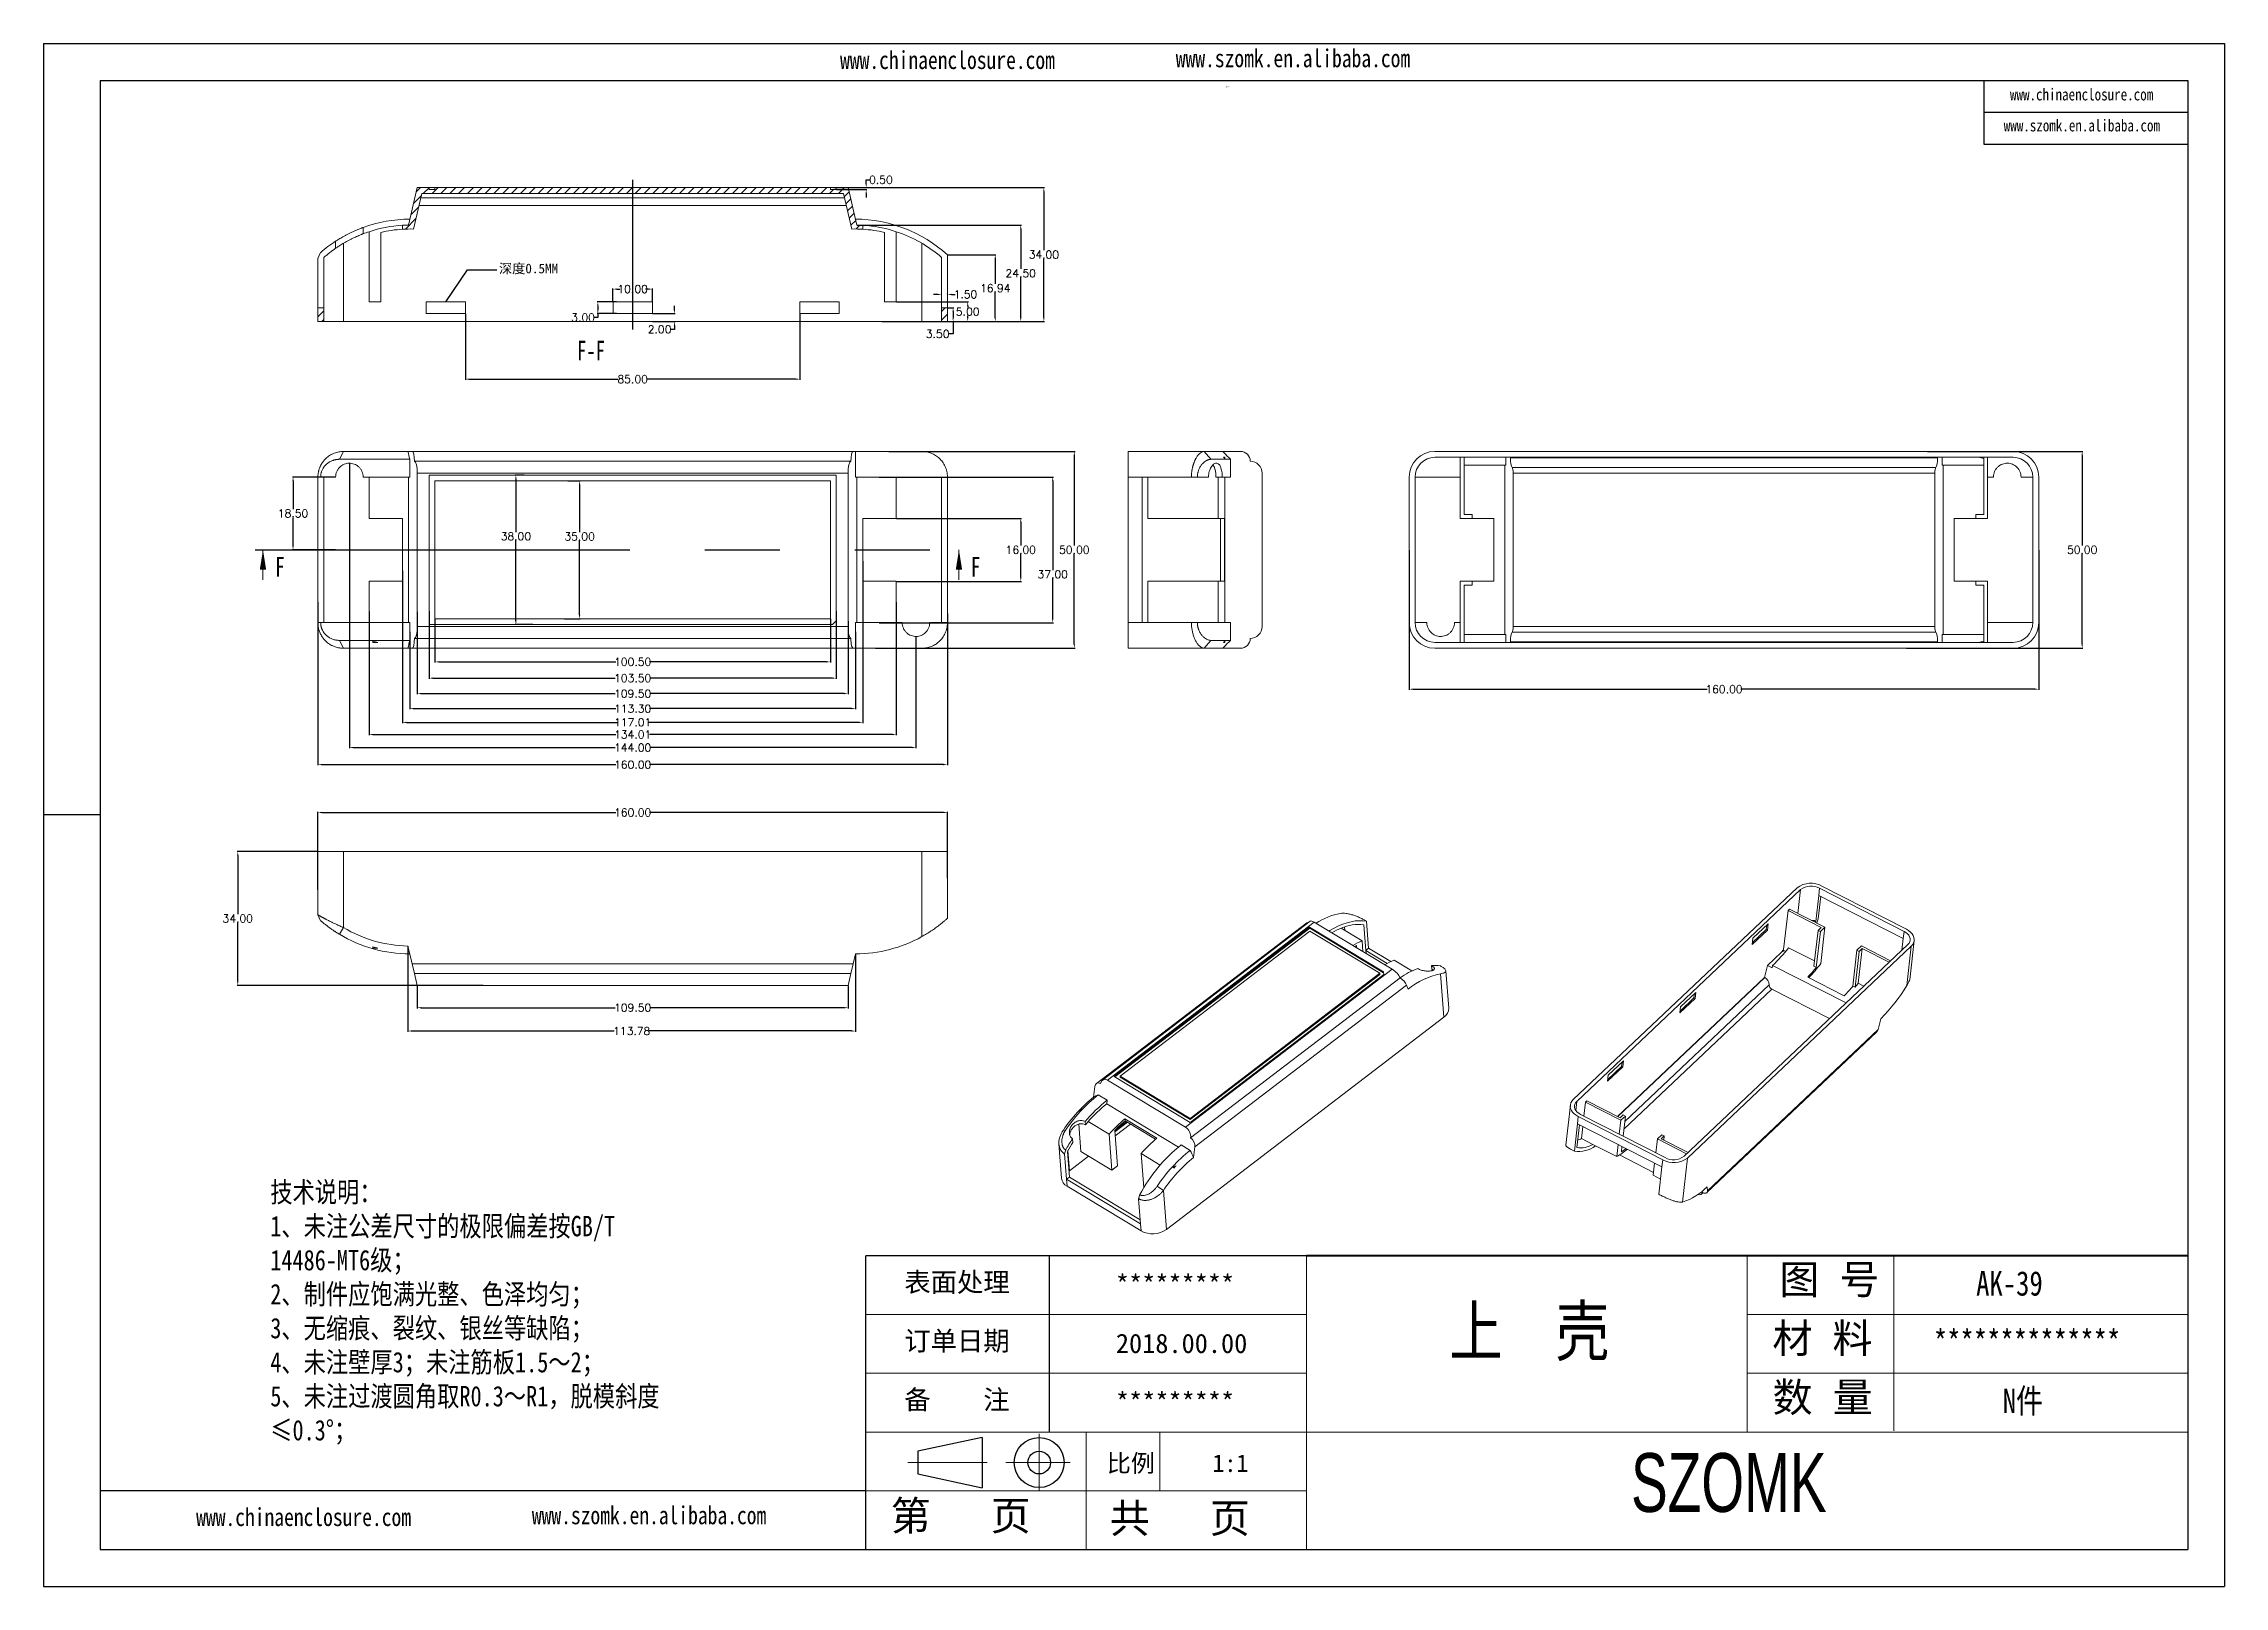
# Model space of a CAD drawing. Header units: inches. Extents: x 3440 to 5010, y 1126 to 1518.
# Drawn here: x 3848 to 4402, y 1126 to 1518 of the extents above; entities that cross this region are included whole.
import ezdxf

# ---------------------------------------------------------------- set-up
doc = ezdxf.new("R2010")
doc.units = ezdxf.units.IN
doc.header["$LTSCALE"] = 15
doc.linetypes.add('CENTER2', pattern=[28.575, 19.05, -3.175, 3.175, -3.175])
doc.linetypes.add('PHANTOM', pattern=[12.7, 6.35, -1.27, 1.27, -1.27, 1.27, -1.27])
doc.layers.add('10', color=7, linetype='Continuous')
doc.layers.add('文字', color=81, linetype='Continuous')
for name, color, linetype, lineweight in [('粗实线', 7, 'Continuous', 30), ('细实线', 3, 'Continuous', 9), ('细点划线', 2, 'CENTER2', 9)]:
    doc.layers.add(name, color=color, linetype=linetype, lineweight=lineweight)
doc.styles.add('SLDTEXTSTYLE0', font='TXT', dxfattribs={"width": 0.75})
doc.styles.add('SLDTEXTSTYLE6', font='TXT', dxfattribs={"width": 0.7})
doc.styles.get("Standard").update_dxf_attribs({"font": 'txt', "bigfont": 'gbcbig.shx'})
doc.styles.add('宋体', font='', dxfattribs={"width": 0.8, "height": 3.5})
doc.styles.add('长仿宋', font='', dxfattribs={"width": 0.7, "height": 4})
doc.styles.get('宋体').set_extended_font_data('SimSun')
doc.styles.get('长仿宋').set_extended_font_data('SimSun')
doc.dimstyles.new('2.5', dxfattribs={"dimtxt": 2, "dimasz": 1, "dimexe": 0.18, "dimexo": 0.0625, "dimgap": 0.09, "dimtad": 0, "dimtih": 1, "dimtoh": 1, "dimzin": 0, "dimdsep": 46, "dimtxsty": 'Standard', "dimcen": 1, "dimadec": 0, "dimazin": 2, "dimtfac": 1, "dimtofl": 0, "dimtmove": 0, "dimatfit": 3, "dimfxl": 0, "dimtolj": 1, "dimtzin": 0, "dimarcsym": 0})

msp = doc.modelspace()

# ---------------------------------------------------------------- texts
at = {"attachment_point": 1}
for s, insert, char_height, width in [('{\\fSimHei|b0|i0|c134|p49;深度0.5MM}', (3963.793, 1461.677), 2.45498, 1395.28767), ('{\\fSimHei|b0|i0|c134|p49;表面处理}', (4066.811, 1205.4), 4.90996, 2790.57533), ('{\\fSimHei|b0|i0|c134|p49;*********}', (4120.588, 1204.769), 4.90996, 2790.57533), ('{\\fSimHei|b0|i0|c134|p49;订单日期}', (4066.811, 1190.47), 4.90996, 2790.57533), ('{\\fSimHei|b0|i0|c134|p49;2018.00.00}', (4120.588, 1189.839), 4.90996, 2790.57533), ('{\\fSimHei|b0|i0|c134|p49;备    注}', (4066.811, 1175.541), 4.90996, 2790.57533), ('{\\fSimHei|b0|i0|c134|p49;*********}', (4120.588, 1174.909), 4.90996, 2790.57533)]:
    msp.add_mtext(s, dxfattribs=dict(at, insert=insert, char_height=char_height, width=width))
at = {"color": 7, "linetype": 'Continuous', "char_height": 5, "attachment_point": 1, "style": 'SLDTEXTSTYLE6'}
for s, insert in [('F-F', (3983.617, 1442.078)), ('F', (3906.921, 1387.182)), ('F', (4083.735, 1387.182))]:
    msp.add_mtext(s, dxfattribs=dict(at, insert=insert))
at = {"layer": '文字', "color": 0, "attachment_point": 1, "style": '宋体'}
for s, insert, char_height, width in [('www.chinaenclosure.com', (4050.48, 1515.686), 4.56192, 80.14856), ('www.szomk.en.alibaba.com', (4135.808, 1516.138), 4.56192, 80.14856), ('www.chinaenclosure.com', (4347.835, 1506.184), 3.04128, 53.43237), ('www.szomk.en.alibaba.com', (4346.246, 1498.308), 3.04128, 53.43237), ('{\\H1.111x;技术说明：\\P1、未注公差尺寸的极限偏差按GB/T 14486-MT6级；\\P2、制件应饱满光整、色泽均匀；\\P3、无缩痕、裂纹、银丝等缺陷；\\P4、未注壁厚3；未注筋板1.5～2；\\P5、未注过渡圆角取R0.3～R1，脱模斜度≤0.3%%D；}', (3905.669, 1228.413), 4.6656, 105.08986), ('{\\H1.111x;AK-39}', (4339.237, 1205.738), 5.59872, 64.72749), ('上  壳', (4205.29, 1196.749), 12.4416, 159.06138), ('{\\H1.111x;**************}', (4328.467, 1190.808), 5.59872, 64.72749), ('{\\H1.111x;N件}', (4346.009, 1175.878), 5.59872, 64.72749), ('www.chinaenclosure.com', (3886.823, 1145.549), 4.56192, 80.14856), ('www.szomk.en.alibaba.com', (3972.15, 1146), 4.56192, 80.14856)]:
    msp.add_mtext(s, dxfattribs=dict(at, insert=insert, char_height=char_height, width=width))
at = {"layer": '粗实线', "insert": (4251.526, 1159.502), "char_height": 14.92992, "width": 167.42428, "attachment_point": 1, "style": '长仿宋'}
msp.add_mtext('{\\fSTXinwei|b0|i0|c134|p2;SZOMK}', dxfattribs=at)
at = {"layer": '细实线', "color": 7, "attachment_point": 1}
for s, insert, char_height, width in [('{\\fSimSun|b0|i0|c134|p54;图 号}', (4289.231, 1207.371), 7.46496, 37.3248), ('{\\fSimSun|b0|i0|c134|p54;材 料   }', (4287.461, 1192.441), 7.46496, 37.3248), ('{\\fSimSun|b0|i0|c134|p54;数 量}', (4287.498, 1177.438), 7.46496, 33.72763), ('{\\fSimSun|b0|i0|c134|p54;比例}', (4118.286, 1159.193), 4.47898, 19.66131), ('{\\fSimSun|b0|i0|c134|p54;1:1}', (4145.114, 1159.193), 4.47898, 19.66131), ('{\\fSimSun|b0|i0|c134|p54;第   页}', (4063.355, 1147.352), 7.46496, 55.9872), ('{\\fSimSun|b0|i0|c134|p54; 共   页}', (4113.974, 1146.717), 7.46496, 55.9872)]:
    msp.add_mtext(s, dxfattribs=dict(at, insert=insert, char_height=char_height, width=width))

# ---------------------------------------------------------------- blocks, each defined once
blk = doc.blocks.new('SW_NOTE_0')
at = {"color": 0, "linetype": 'Continuous', "lineweight": 0, "char_height": 0.06, "attachment_point": 1, "style": 'SLDTEXTSTYLE0'}
for s, insert in [('INTERPRET GEOMETRIC', (0, 0.08)), ('TOLERANCING PER:', (0, -0.02))]:
    blk.add_mtext(s, dxfattribs=dict(at, insert=insert))
blk = doc.blocks.new('*D445')
at = {"color": 0, "lineweight": -2, "transparency": 16777216}
for p, q in [((3917.77, 1375.65), (3917.77, 1334.23)), ((4077.77, 1372.78), (4077.77, 1334.23)), ((3918.77, 1334.41), (3993.52, 1334.41)), ((4076.77, 1334.41), (4002.03, 1334.41))]:
    blk.add_line(p, q, dxfattribs=at)
at = {"color": 0, "transparency": 16777216}
for points in [[(3918.77, 1334.58), (3918.77, 1334.25), (3917.77, 1334.41)], [(4076.77, 1334.58), (4076.77, 1334.25), (4077.77, 1334.41)]]:
    blk.add_solid(points, dxfattribs=at)
at = {"layer": 'Defpoints', "color": 0, "transparency": 16777216}
for p in [(3917.77, 1375.72), (4077.77, 1372.85), (4077.77, 1334.41)]:
    blk.add_point(p, dxfattribs=at)
at = {"color": 0, "transparency": 16777216, "insert": (3997.77, 1334.41), "char_height": 2, "attachment_point": 5}
blk.add_mtext('\\A1;160.00', dxfattribs=at)
blk = doc.blocks.new('*D446')
at = {"color": 0, "lineweight": -2, "transparency": 16777216}
for p, q in [((3947.52, 1371.41), (3947.52, 1360.33)), ((4048.02, 1371.41), (4048.02, 1360.33)), ((3948.52, 1360.51), (3993.52, 1360.51)), ((4047.02, 1360.51), (4002.03, 1360.51))]:
    blk.add_line(p, q, dxfattribs=at)
at = {"color": 0, "transparency": 16777216}
for points in [[(3948.52, 1360.68), (3948.52, 1360.35), (3947.52, 1360.51)], [(4047.02, 1360.68), (4047.02, 1360.35), (4048.02, 1360.51)]]:
    blk.add_solid(points, dxfattribs=at)
at = {"layer": 'Defpoints', "color": 0, "transparency": 16777216}
for p in [(3947.52, 1371.47), (4048.02, 1371.47), (4048.02, 1360.51)]:
    blk.add_point(p, dxfattribs=at)
at = {"color": 0, "transparency": 16777216, "insert": (3997.77, 1360.51), "char_height": 2, "attachment_point": 5}
blk.add_mtext('\\A1;100.50', dxfattribs=at)
blk = doc.blocks.new('*D447')
at = {"color": 0, "lineweight": -2, "transparency": 16777216}
for p, q in [((3946.02, 1373.4), (3946.02, 1356.2)), ((4049.52, 1373.4), (4049.52, 1356.2)), ((3947.02, 1356.38), (3993.35, 1356.38)), ((4048.52, 1356.38), (4002.2, 1356.38))]:
    blk.add_line(p, q, dxfattribs=at)
at = {"color": 0, "transparency": 16777216}
for points in [[(3947.02, 1356.55), (3947.02, 1356.22), (3946.02, 1356.38)], [(4048.52, 1356.55), (4048.52, 1356.22), (4049.52, 1356.38)]]:
    blk.add_solid(points, dxfattribs=at)
at = {"layer": 'Defpoints', "color": 0, "transparency": 16777216}
for p in [(3946.02, 1373.46), (4049.52, 1373.46), (4049.52, 1356.38)]:
    blk.add_point(p, dxfattribs=at)
at = {"color": 0, "transparency": 16777216, "insert": (3997.77, 1356.38), "char_height": 2, "attachment_point": 5}
blk.add_mtext('\\A1;103.50', dxfattribs=at)
blk = doc.blocks.new('*D448')
at = {"color": 0, "lineweight": -2, "transparency": 16777216}
for p, q in [((3943.02, 1373.24), (3943.02, 1352.27)), ((4052.52, 1370.82), (4052.52, 1352.27)), ((3944.02, 1352.45), (3993.35, 1352.45)), ((4051.52, 1352.45), (4002.2, 1352.45))]:
    blk.add_line(p, q, dxfattribs=at)
at = {"color": 0, "transparency": 16777216}
for points in [[(3944.02, 1352.62), (3944.02, 1352.29), (3943.02, 1352.45)], [(4051.52, 1352.62), (4051.52, 1352.29), (4052.52, 1352.45)]]:
    blk.add_solid(points, dxfattribs=at)
at = {"layer": 'Defpoints', "color": 0, "transparency": 16777216}
for p in [(3943.02, 1373.3), (4052.52, 1370.88), (3943.02, 1352.45)]:
    blk.add_point(p, dxfattribs=at)
at = {"color": 0, "transparency": 16777216, "insert": (3997.77, 1352.45), "char_height": 2, "attachment_point": 5}
blk.add_mtext('\\A1;109.50', dxfattribs=at)
blk = doc.blocks.new('*D449')
at = {"color": 0, "lineweight": -2, "transparency": 16777216}
for p, q in [((3941.12, 1368.16), (3941.12, 1348.46)), ((4054.42, 1368.16), (4054.42, 1348.46)), ((3942.12, 1348.64), (3993.52, 1348.64)), ((4053.42, 1348.64), (4002.03, 1348.64))]:
    blk.add_line(p, q, dxfattribs=at)
at = {"color": 0, "transparency": 16777216}
for points in [[(3942.12, 1348.8), (3942.12, 1348.47), (3941.12, 1348.64)], [(4053.42, 1348.8), (4053.42, 1348.47), (4054.42, 1348.64)]]:
    blk.add_solid(points, dxfattribs=at)
at = {"layer": 'Defpoints', "color": 0, "transparency": 16777216}
for p in [(3941.12, 1368.22), (4054.42, 1368.22), (4054.42, 1348.64)]:
    blk.add_point(p, dxfattribs=at)
at = {"color": 0, "transparency": 16777216, "insert": (3997.77, 1348.64), "char_height": 2, "attachment_point": 5}
blk.add_mtext('\\A1;113.30', dxfattribs=at)
blk = doc.blocks.new('*D450')
at = {"color": 0, "lineweight": -2, "transparency": 16777216}
for p, q in [((4056.28, 1386.1), (4056.28, 1344.96)), ((3939.27, 1383.68), (3939.27, 1344.96)), ((3940.27, 1345.14), (3993.85, 1345.14)), ((4055.28, 1345.14), (4001.7, 1345.14))]:
    blk.add_line(p, q, dxfattribs=at)
at = {"color": 0, "transparency": 16777216}
for points in [[(3940.27, 1345.31), (3940.27, 1344.98), (3939.27, 1345.14)], [(4055.28, 1345.31), (4055.28, 1344.98), (4056.28, 1345.14)]]:
    blk.add_solid(points, dxfattribs=at)
at = {"layer": 'Defpoints', "color": 0, "transparency": 16777216}
for p in [(4056.28, 1386.16), (3939.27, 1383.74), (4056.28, 1345.14)]:
    blk.add_point(p, dxfattribs=at)
at = {"color": 0, "transparency": 16777216, "insert": (3997.77, 1345.14), "char_height": 2, "attachment_point": 5}
blk.add_mtext('\\A1;117.01', dxfattribs=at)
blk = doc.blocks.new('*D451')
at = {"color": 0, "lineweight": -2, "transparency": 16777216}
for p, q in [((4064.78, 1375.66), (4064.78, 1341.87)), ((3930.77, 1373.35), (3930.77, 1341.87)), ((3931.77, 1342.05), (3993.52, 1342.05)), ((4063.78, 1342.05), (4002.03, 1342.05))]:
    blk.add_line(p, q, dxfattribs=at)
at = {"color": 0, "transparency": 16777216}
for points in [[(3931.77, 1342.21), (3931.77, 1341.88), (3930.77, 1342.05)], [(4063.78, 1342.21), (4063.78, 1341.88), (4064.78, 1342.05)]]:
    blk.add_solid(points, dxfattribs=at)
at = {"layer": 'Defpoints', "color": 0, "transparency": 16777216}
for p in [(4064.78, 1375.72), (3930.77, 1373.41), (4064.78, 1342.05)]:
    blk.add_point(p, dxfattribs=at)
at = {"color": 0, "transparency": 16777216, "insert": (3997.77, 1342.05), "char_height": 2, "attachment_point": 5}
blk.add_mtext('\\A1;134.01', dxfattribs=at)
blk = doc.blocks.new('*D452')
at = {"color": 0, "lineweight": -2, "transparency": 16777216}
for p, q in [((3925.77, 1410.91), (3925.77, 1338.56)), ((4069.77, 1366.91), (4069.77, 1338.56)), ((3926.77, 1338.74), (3993.35, 1338.74)), ((4068.77, 1338.74), (4002.2, 1338.74))]:
    blk.add_line(p, q, dxfattribs=at)
at = {"color": 0, "transparency": 16777216}
for points in [[(3926.77, 1338.91), (3926.77, 1338.57), (3925.77, 1338.74)], [(4068.77, 1338.91), (4068.77, 1338.57), (4069.77, 1338.74)]]:
    blk.add_solid(points, dxfattribs=at)
at = {"layer": 'Defpoints', "color": 0, "transparency": 16777216}
for p in [(3925.77, 1410.97), (4069.77, 1366.97), (3925.77, 1338.74)]:
    blk.add_point(p, dxfattribs=at)
at = {"color": 0, "transparency": 16777216, "insert": (3997.77, 1338.74), "char_height": 2, "attachment_point": 5}
blk.add_mtext('\\A1;144.00', dxfattribs=at)
blk = doc.blocks.new('*D453')
at = {"color": 0, "lineweight": -2, "transparency": 16777216}
for p, q in [((4062.91, 1413.97), (4110.2, 1413.97)), ((4110.02, 1412.97), (4110.02, 1390.06)), ((4110.02, 1364.97), (4110.02, 1387.88)), ((4059.46, 1363.97), (4110.2, 1363.97))]:
    blk.add_line(p, q, dxfattribs=at)
at = {"color": 0, "transparency": 16777216}
for points in [[(4109.85, 1412.97), (4110.18, 1412.97), (4110.02, 1413.97)], [(4109.85, 1364.97), (4110.18, 1364.97), (4110.02, 1363.97)]]:
    blk.add_solid(points, dxfattribs=at)
at = {"layer": 'Defpoints', "color": 0, "transparency": 16777216}
for p in [(4062.85, 1413.97), (4110.02, 1413.97), (4059.39, 1363.97)]:
    blk.add_point(p, dxfattribs=at)
at = {"color": 0, "transparency": 16777216, "insert": (4110.02, 1388.97), "char_height": 2, "attachment_point": 5}
blk.add_mtext('\\A1;50.00', dxfattribs=at)
blk = doc.blocks.new('*D454')
at = {"color": 0, "lineweight": -2, "transparency": 16777216}
for p, q in [((4060.41, 1407.47), (4104.72, 1407.47)), ((4104.54, 1406.47), (4104.54, 1383.85)), ((4104.54, 1371.47), (4104.54, 1381.67)), ((4060.41, 1370.47), (4104.72, 1370.47))]:
    blk.add_line(p, q, dxfattribs=at)
at = {"color": 0, "transparency": 16777216}
for points in [[(4104.37, 1406.47), (4104.7, 1406.47), (4104.54, 1407.47)], [(4104.37, 1371.47), (4104.7, 1371.47), (4104.54, 1370.47)]]:
    blk.add_solid(points, dxfattribs=at)
at = {"layer": 'Defpoints', "color": 0, "transparency": 16777216}
for p in [(4060.35, 1407.47), (4104.54, 1407.47), (4060.35, 1370.47)]:
    blk.add_point(p, dxfattribs=at)
at = {"color": 0, "transparency": 16777216, "insert": (4104.54, 1382.76), "char_height": 2, "attachment_point": 5}
blk.add_mtext('\\A1;37.00', dxfattribs=at)
blk = doc.blocks.new('*D455')
at = {"color": 0, "lineweight": -2, "transparency": 16777216}
for p, q in [((4064.84, 1396.97), (4096.59, 1396.97)), ((4096.41, 1395.97), (4096.41, 1390.06)), ((4096.41, 1381.97), (4096.41, 1387.88)), ((4064.84, 1380.97), (4096.59, 1380.97))]:
    blk.add_line(p, q, dxfattribs=at)
at = {"color": 0, "transparency": 16777216}
for points in [[(4096.25, 1395.97), (4096.58, 1395.97), (4096.41, 1396.97)], [(4096.25, 1381.97), (4096.58, 1381.97), (4096.41, 1380.97)]]:
    blk.add_solid(points, dxfattribs=at)
at = {"layer": 'Defpoints', "color": 0, "transparency": 16777216}
for p in [(4064.78, 1396.97), (4064.78, 1380.97), (4096.41, 1380.97)]:
    blk.add_point(p, dxfattribs=at)
at = {"color": 0, "transparency": 16777216, "insert": (4096.41, 1388.97), "char_height": 2, "attachment_point": 5}
blk.add_mtext('\\A1;16.00', dxfattribs=at)
blk = doc.blocks.new('*D456')
at = {"color": 0, "lineweight": -2, "transparency": 16777216}
for p, q in [((3922.21, 1407.47), (3911.27, 1407.47)), ((3911.45, 1406.47), (3911.45, 1399.31)), ((3911.45, 1389.97), (3911.45, 1397.13)), ((3922.21, 1388.97), (3911.27, 1388.97))]:
    blk.add_line(p, q, dxfattribs=at)
at = {"color": 0, "transparency": 16777216}
for points in [[(3911.28, 1406.47), (3911.62, 1406.47), (3911.45, 1407.47)], [(3911.28, 1389.97), (3911.62, 1389.97), (3911.45, 1388.97)]]:
    blk.add_solid(points, dxfattribs=at)
at = {"layer": 'Defpoints', "color": 0, "transparency": 16777216}
for p in [(3922.27, 1407.47), (3911.45, 1388.97), (3922.27, 1388.97)]:
    blk.add_point(p, dxfattribs=at)
at = {"color": 0, "transparency": 16777216, "insert": (3911.45, 1398.22), "char_height": 2, "attachment_point": 5}
blk.add_mtext('\\A1;18.50', dxfattribs=at)
blk = doc.blocks.new('*D457')
at = {"color": 0, "lineweight": -2, "transparency": 16777216}
for p, q in [((3970.23, 1407.97), (3967.91, 1407.97)), ((3968.09, 1406.97), (3968.09, 1393.49)), ((3968.09, 1370.97), (3968.09, 1391.31)), ((3972.4, 1369.97), (3967.91, 1369.97))]:
    blk.add_line(p, q, dxfattribs=at)
at = {"color": 0, "transparency": 16777216}
for points in [[(3967.93, 1406.97), (3968.26, 1406.97), (3968.09, 1407.97)], [(3967.93, 1370.97), (3968.26, 1370.97), (3968.09, 1369.97)]]:
    blk.add_solid(points, dxfattribs=at)
at = {"layer": 'Defpoints', "color": 0, "transparency": 16777216}
for p in [(3970.29, 1407.97), (3968.09, 1369.97), (3972.46, 1369.97)]:
    blk.add_point(p, dxfattribs=at)
at = {"color": 0, "transparency": 16777216, "insert": (3968.09, 1392.4), "char_height": 2, "attachment_point": 5}
blk.add_mtext('\\A1;38.00', dxfattribs=at)
blk = doc.blocks.new('*D458')
at = {"color": 0, "lineweight": -2, "transparency": 16777216}
for p, q in [((3981.3, 1406.47), (3984.46, 1406.47)), ((3984.28, 1405.47), (3984.28, 1393.46)), ((3984.28, 1372.47), (3984.28, 1391.28)), ((3980.41, 1371.47), (3984.46, 1371.47))]:
    blk.add_line(p, q, dxfattribs=at)
at = {"color": 0, "transparency": 16777216}
for points in [[(3984.11, 1405.47), (3984.45, 1405.47), (3984.28, 1406.47)], [(3984.11, 1372.47), (3984.45, 1372.47), (3984.28, 1371.47)]]:
    blk.add_solid(points, dxfattribs=at)
at = {"layer": 'Defpoints', "color": 0, "transparency": 16777216}
for p in [(3981.24, 1406.47), (3984.28, 1406.47), (3980.35, 1371.47)]:
    blk.add_point(p, dxfattribs=at)
at = {"color": 0, "transparency": 16777216, "insert": (3984.28, 1392.37), "char_height": 2, "attachment_point": 5}
blk.add_mtext('\\A1;35.00', dxfattribs=at)
blk = doc.blocks.new('*D460')
at = {"color": 0, "lineweight": -2, "transparency": 16777216}
for p, q in [((4075.27, 1453.86), (4074.27, 1453.86)), ((4076.27, 1453.92), (4076.27, 1454.04)), ((4077.77, 1453.92), (4077.77, 1454.04)), ((4078.77, 1453.86), (4079.77, 1453.86))]:
    blk.add_line(p, q, dxfattribs=at)
at = {"color": 0, "transparency": 16777216}
for points in [[(4075.27, 1454.03), (4075.27, 1453.69), (4076.27, 1453.86)], [(4078.77, 1454.03), (4078.77, 1453.69), (4077.77, 1453.86)]]:
    blk.add_solid(points, dxfattribs=at)
at = {"layer": 'Defpoints', "color": 0, "transparency": 16777216}
for p in [(4076.27, 1453.86), (4077.77, 1453.86), (4077.77, 1453.86)]:
    blk.add_point(p, dxfattribs=at)
at = {"color": 0, "transparency": 16777216, "insert": (4082.36, 1453.86), "char_height": 2, "attachment_point": 5}
blk.add_mtext('\\A1;1.50', dxfattribs=at)
blk = doc.blocks.new('*D461')
at = {"color": 0, "lineweight": -2, "transparency": 16777216}
for p, q in [((4064.84, 1451.98), (4083.1, 1451.98)), ((4064.84, 1446.98), (4083.1, 1446.98)), ((4082.92, 1450.98), (4082.92, 1450.57)), ((4082.92, 1447.98), (4082.92, 1448.39))]:
    blk.add_line(p, q, dxfattribs=at)
at = {"color": 0, "transparency": 16777216}
for points in [[(4082.75, 1450.98), (4083.09, 1450.98), (4082.92, 1451.98)], [(4082.75, 1447.98), (4083.09, 1447.98), (4082.92, 1446.98)]]:
    blk.add_solid(points, dxfattribs=at)
at = {"layer": 'Defpoints', "color": 0, "transparency": 16777216}
for p in [(4064.78, 1451.98), (4064.78, 1446.98), (4082.92, 1446.98)]:
    blk.add_point(p, dxfattribs=at)
at = {"color": 0, "transparency": 16777216, "insert": (4082.92, 1449.48), "char_height": 2, "attachment_point": 5}
blk.add_mtext('\\A1;5.00', dxfattribs=at)
blk = doc.blocks.new('*D462')
at = {"color": 0, "lineweight": -2, "transparency": 16777216}
for p, q in [((4076.34, 1446.98), (4079.39, 1446.98)), ((4077.84, 1450.48), (4079.39, 1450.48)), ((4079.21, 1449.48), (4079.21, 1447.98)), ((4079.21, 1446.98), (4079.21, 1443.83)), ((4079.21, 1443.83), (4078.21, 1443.83))]:
    blk.add_line(p, q, dxfattribs=at)
at = {"color": 0, "transparency": 16777216}
for points in [[(4079.05, 1449.48), (4079.38, 1449.48), (4079.21, 1450.48)], [(4079.05, 1447.98), (4079.38, 1447.98), (4079.21, 1446.98)]]:
    blk.add_solid(points, dxfattribs=at)
at = {"layer": 'Defpoints', "color": 0, "transparency": 16777216}
for p in [(4076.27, 1446.98), (4077.77, 1450.48), (4079.21, 1450.48)]:
    blk.add_point(p, dxfattribs=at)
at = {"color": 0, "transparency": 16777216, "insert": (4075.29, 1443.83), "char_height": 2, "attachment_point": 5}
blk.add_mtext('\\A1;3.50', dxfattribs=at)
blk = doc.blocks.new('*D463')
at = {"color": 0, "lineweight": -2, "transparency": 16777216}
for p, q in [((4052.59, 1480.98), (4102.46, 1480.98)), ((4102.28, 1479.98), (4102.28, 1465.07)), ((4102.28, 1447.98), (4102.28, 1462.89)), ((4062.77, 1446.98), (4102.46, 1446.98))]:
    blk.add_line(p, q, dxfattribs=at)
at = {"color": 0, "transparency": 16777216}
for points in [[(4102.11, 1479.98), (4102.44, 1479.98), (4102.28, 1480.98)], [(4102.11, 1447.98), (4102.44, 1447.98), (4102.28, 1446.98)]]:
    blk.add_solid(points, dxfattribs=at)
at = {"layer": 'Defpoints', "color": 0, "transparency": 16777216}
for p in [(4052.52, 1480.98), (4102.28, 1480.98), (4062.7, 1446.98)]:
    blk.add_point(p, dxfattribs=at)
at = {"color": 0, "transparency": 16777216, "insert": (4102.28, 1463.98), "char_height": 2, "attachment_point": 5}
blk.add_mtext('\\A1;34.00', dxfattribs=at)
blk = doc.blocks.new('*D464')
at = {"color": 0, "lineweight": -2, "transparency": 16777216}
for p, q in [((4077.84, 1463.92), (4090.11, 1463.92)), ((4089.93, 1462.92), (4089.93, 1456.54)), ((4089.93, 1447.98), (4089.93, 1454.36)), ((4062.77, 1446.98), (4090.11, 1446.98))]:
    blk.add_line(p, q, dxfattribs=at)
at = {"color": 0, "transparency": 16777216}
for points in [[(4089.76, 1462.92), (4090.1, 1462.92), (4089.93, 1463.92)], [(4089.76, 1447.98), (4090.1, 1447.98), (4089.93, 1446.98)]]:
    blk.add_solid(points, dxfattribs=at)
at = {"layer": 'Defpoints', "color": 0, "transparency": 16777216}
for p in [(4077.77, 1463.92), (4089.93, 1463.92), (4062.7, 1446.98)]:
    blk.add_point(p, dxfattribs=at)
at = {"color": 0, "transparency": 16777216, "insert": (4089.93, 1455.45), "char_height": 2, "attachment_point": 5}
blk.add_mtext('\\A1;16.94', dxfattribs=at)
blk = doc.blocks.new('*D465')
at = {"color": 0, "lineweight": -2, "transparency": 16777216}
for p, q in [((4054.84, 1471.48), (4096.58, 1471.48)), ((4096.4, 1470.48), (4096.4, 1460.32)), ((4096.4, 1447.98), (4096.4, 1458.14)), ((4061.1, 1446.98), (4096.58, 1446.98))]:
    blk.add_line(p, q, dxfattribs=at)
at = {"color": 0, "transparency": 16777216}
for points in [[(4096.24, 1470.48), (4096.57, 1470.48), (4096.4, 1471.48)], [(4096.24, 1447.98), (4096.57, 1447.98), (4096.4, 1446.98)]]:
    blk.add_solid(points, dxfattribs=at)
at = {"layer": 'Defpoints', "color": 0, "transparency": 16777216}
for p in [(4054.78, 1471.48), (4096.4, 1471.48), (4061.04, 1446.98)]:
    blk.add_point(p, dxfattribs=at)
at = {"color": 0, "transparency": 16777216, "insert": (4096.4, 1459.23), "char_height": 2, "attachment_point": 5}
blk.add_mtext('\\A1;24.50', dxfattribs=at)
blk = doc.blocks.new('*D466')
at = {"color": 0, "lineweight": -2, "transparency": 16777216}
for p, q in [((3955.27, 1448.92), (3955.27, 1432.15)), ((4040.27, 1448.92), (4040.27, 1432.15)), ((3956.27, 1432.33), (3994.02, 1432.33)), ((4039.27, 1432.33), (4001.53, 1432.33))]:
    blk.add_line(p, q, dxfattribs=at)
at = {"color": 0, "transparency": 16777216}
for points in [[(3956.27, 1432.5), (3956.27, 1432.16), (3955.27, 1432.33)], [(4039.27, 1432.5), (4039.27, 1432.16), (4040.27, 1432.33)]]:
    blk.add_solid(points, dxfattribs=at)
at = {"layer": 'Defpoints', "color": 0, "transparency": 16777216}
for p in [(3955.27, 1448.98), (4040.27, 1448.98), (4040.27, 1432.33)]:
    blk.add_point(p, dxfattribs=at)
at = {"color": 0, "transparency": 16777216, "insert": (3997.77, 1432.33), "char_height": 2, "attachment_point": 5}
blk.add_mtext('\\A1;85.00', dxfattribs=at)
blk = doc.blocks.new('*D469')
at = {"color": 0, "lineweight": -2, "transparency": 16777216}
for p, q in [((4002.84, 1448.98), (4008.55, 1448.98)), ((4002.84, 1446.98), (4008.55, 1446.98)), ((4008.37, 1449.98), (4008.37, 1450.98)), ((4008.37, 1444.98), (4007.37, 1444.98)), ((4008.37, 1445.98), (4008.37, 1444.98))]:
    blk.add_line(p, q, dxfattribs=at)
at = {"color": 0, "transparency": 16777216}
for points in [[(4008.21, 1449.98), (4008.54, 1449.98), (4008.37, 1448.98)], [(4008.21, 1445.98), (4008.54, 1445.98), (4008.37, 1446.98)]]:
    blk.add_solid(points, dxfattribs=at)
at = {"layer": 'Defpoints', "color": 0, "transparency": 16777216}
for p in [(4002.77, 1448.98), (4002.77, 1446.98), (4008.37, 1446.98)]:
    blk.add_point(p, dxfattribs=at)
at = {"color": 0, "transparency": 16777216, "insert": (4004.62, 1444.98), "char_height": 2, "attachment_point": 5}
blk.add_mtext('\\A1;2.00', dxfattribs=at)
blk = doc.blocks.new('*D470')
at = {"color": 0, "lineweight": -2, "transparency": 16777216}
for p, q in [((3992.77, 1452.04), (3992.77, 1455.39)), ((3993.77, 1455.21), (3994.52, 1455.21)), ((4001.77, 1455.21), (4001.03, 1455.21)), ((4002.77, 1452.04), (4002.77, 1455.39))]:
    blk.add_line(p, q, dxfattribs=at)
at = {"color": 0, "transparency": 16777216}
for points in [[(3993.77, 1455.38), (3993.77, 1455.04), (3992.77, 1455.21)], [(4001.77, 1455.38), (4001.77, 1455.04), (4002.77, 1455.21)]]:
    blk.add_solid(points, dxfattribs=at)
at = {"layer": 'Defpoints', "color": 0, "transparency": 16777216}
for p in [(3992.77, 1455.21), (3992.77, 1451.98), (4002.77, 1451.98)]:
    blk.add_point(p, dxfattribs=at)
at = {"color": 0, "transparency": 16777216, "insert": (3997.77, 1455.21), "char_height": 2, "attachment_point": 5}
blk.add_mtext('\\A1;10.00', dxfattribs=at)
blk = doc.blocks.new('*D471')
at = {"color": 0, "lineweight": -2, "transparency": 16777216}
for p, q in [((3988.92, 1447.98), (3987.92, 1447.98)), ((3993.7, 1451.98), (3988.74, 1451.98)), ((3993.7, 1448.98), (3988.74, 1448.98)), ((3988.92, 1450.98), (3988.92, 1449.98)), ((3988.92, 1448.98), (3988.92, 1447.98))]:
    blk.add_line(p, q, dxfattribs=at)
at = {"color": 0, "transparency": 16777216}
for points in [[(3988.75, 1450.98), (3989.09, 1450.98), (3988.92, 1451.98)], [(3988.75, 1449.98), (3989.09, 1449.98), (3988.92, 1448.98)]]:
    blk.add_solid(points, dxfattribs=at)
at = {"layer": 'Defpoints', "color": 0, "transparency": 16777216}
for p in [(3988.92, 1448.98), (3993.76, 1451.98), (3993.76, 1448.98)]:
    blk.add_point(p, dxfattribs=at)
at = {"color": 0, "transparency": 16777216, "insert": (3985.16, 1447.98), "char_height": 2, "attachment_point": 5}
blk.add_mtext('\\A1;3.00', dxfattribs=at)
blk = doc.blocks.new('*D472')
at = {"color": 0, "lineweight": -2, "transparency": 16777216}
for p, q in [((4195.14, 1388.91), (4195.14, 1353.39)), ((4355.14, 1388.91), (4355.14, 1353.39)), ((4196.14, 1353.57), (4270.88, 1353.57)), ((4354.14, 1353.57), (4279.4, 1353.57))]:
    blk.add_line(p, q, dxfattribs=at)
at = {"color": 0, "transparency": 16777216}
for points in [[(4196.14, 1353.74), (4196.14, 1353.4), (4195.14, 1353.57)], [(4354.14, 1353.74), (4354.14, 1353.4), (4355.14, 1353.57)]]:
    blk.add_solid(points, dxfattribs=at)
at = {"layer": 'Defpoints', "color": 0, "transparency": 16777216}
for p in [(4195.14, 1388.97), (4355.14, 1388.97), (4355.14, 1353.57)]:
    blk.add_point(p, dxfattribs=at)
at = {"color": 0, "transparency": 16777216, "insert": (4275.14, 1353.57), "char_height": 2, "attachment_point": 5}
blk.add_mtext('\\A1;160.00', dxfattribs=at)
blk = doc.blocks.new('*D473')
at = {"color": 0, "lineweight": -2, "transparency": 16777216}
for p, q in [((4326.89, 1413.97), (4366.37, 1413.97)), ((4366.19, 1412.97), (4366.19, 1390.06)), ((4366.19, 1364.97), (4366.19, 1387.88)), ((4321.57, 1363.97), (4366.37, 1363.97))]:
    blk.add_line(p, q, dxfattribs=at)
at = {"color": 0, "transparency": 16777216}
for points in [[(4366.02, 1412.97), (4366.35, 1412.97), (4366.19, 1413.97)], [(4366.02, 1364.97), (4366.35, 1364.97), (4366.19, 1363.97)]]:
    blk.add_solid(points, dxfattribs=at)
at = {"layer": 'Defpoints', "color": 0, "transparency": 16777216}
for p in [(4326.83, 1413.97), (4366.19, 1413.97), (4321.51, 1363.97)]:
    blk.add_point(p, dxfattribs=at)
at = {"color": 0, "transparency": 16777216, "insert": (4366.19, 1388.97), "char_height": 2, "attachment_point": 5}
blk.add_mtext('\\A1;50.00', dxfattribs=at)
blk = doc.blocks.new('*D475')
at = {"color": 0, "lineweight": -2, "transparency": 16777216}
for p, q in [((3917.71, 1312.31), (3897.22, 1312.31)), ((3897.4, 1311.31), (3897.4, 1296.4)), ((3897.4, 1279.31), (3897.4, 1294.22)), ((3959.74, 1278.31), (3897.22, 1278.31))]:
    blk.add_line(p, q, dxfattribs=at)
at = {"color": 0, "transparency": 16777216}
for points in [[(3897.24, 1311.31), (3897.57, 1311.31), (3897.4, 1312.31)], [(3897.24, 1279.31), (3897.57, 1279.31), (3897.4, 1278.31)]]:
    blk.add_solid(points, dxfattribs=at)
at = {"layer": 'Defpoints', "color": 0, "transparency": 16777216}
for p in [(3917.77, 1312.31), (3897.4, 1278.31), (3959.8, 1278.31)]:
    blk.add_point(p, dxfattribs=at)
at = {"color": 0, "transparency": 16777216, "insert": (3897.4, 1295.31), "char_height": 2, "attachment_point": 5}
blk.add_mtext('\\A1;34.00', dxfattribs=at)
blk = doc.blocks.new('*D476')
at = {"color": 0, "lineweight": -2, "transparency": 16777216}
for p, q in [((3917.77, 1302.6), (3917.77, 1322.43)), ((3918.77, 1322.25), (3993.52, 1322.25)), ((4076.77, 1322.25), (4002.03, 1322.25)), ((4077.77, 1305.56), (4077.77, 1322.43))]:
    blk.add_line(p, q, dxfattribs=at)
at = {"color": 0, "transparency": 16777216}
for points in [[(3918.77, 1322.42), (3918.77, 1322.09), (3917.77, 1322.25)], [(4076.77, 1322.42), (4076.77, 1322.09), (4077.77, 1322.25)]]:
    blk.add_solid(points, dxfattribs=at)
at = {"layer": 'Defpoints', "color": 0, "transparency": 16777216}
for p in [(4077.77, 1322.25), (4077.77, 1305.5), (3917.77, 1302.54)]:
    blk.add_point(p, dxfattribs=at)
at = {"color": 0, "transparency": 16777216, "insert": (3997.77, 1322.25), "char_height": 2, "attachment_point": 5}
blk.add_mtext('\\A1;160.00', dxfattribs=at)
blk = doc.blocks.new('*D477')
at = {"color": 0, "lineweight": -2, "transparency": 16777216}
for p, q in [((3943.02, 1278.25), (3943.02, 1272.48)), ((4052.52, 1278.25), (4052.52, 1272.48)), ((3944.02, 1272.66), (3993.35, 1272.66)), ((4051.52, 1272.66), (4002.2, 1272.66))]:
    blk.add_line(p, q, dxfattribs=at)
at = {"color": 0, "transparency": 16777216}
for points in [[(3944.02, 1272.82), (3944.02, 1272.49), (3943.02, 1272.66)], [(4051.52, 1272.82), (4051.52, 1272.49), (4052.52, 1272.66)]]:
    blk.add_solid(points, dxfattribs=at)
at = {"layer": 'Defpoints', "color": 0, "transparency": 16777216}
for p in [(3943.02, 1278.31), (4052.52, 1278.31), (4052.52, 1272.66)]:
    blk.add_point(p, dxfattribs=at)
at = {"color": 0, "transparency": 16777216, "insert": (3997.77, 1272.66), "char_height": 2, "attachment_point": 5}
blk.add_mtext('\\A1;109.50', dxfattribs=at)
blk = doc.blocks.new('*D478')
at = {"color": 0, "lineweight": -2, "transparency": 16777216}
for p, q in [((3940.65, 1288.25), (3940.65, 1266.56)), ((4054.42, 1286.25), (4054.42, 1266.56)), ((3941.65, 1266.74), (3993.11, 1266.74)), ((4053.42, 1266.74), (4001.96, 1266.74))]:
    blk.add_line(p, q, dxfattribs=at)
at = {"color": 0, "transparency": 16777216}
for points in [[(3941.65, 1266.9), (3941.65, 1266.57), (3940.65, 1266.74)], [(4053.42, 1266.9), (4053.42, 1266.57), (4054.42, 1266.74)]]:
    blk.add_solid(points, dxfattribs=at)
at = {"layer": 'Defpoints', "color": 0, "transparency": 16777216}
for p in [(3940.65, 1288.32), (4054.42, 1286.31), (3940.65, 1266.74)]:
    blk.add_point(p, dxfattribs=at)
at = {"color": 0, "transparency": 16777216, "insert": (3997.54, 1266.74), "char_height": 2, "attachment_point": 5}
blk.add_mtext('\\A1;113.78', dxfattribs=at)
blk = doc.blocks.new('*D479')
at = {"color": 0, "lineweight": -2, "transparency": 16777216}
for p, q in [((4048.84, 1480.98), (4057.3, 1480.98)), ((4049.59, 1480.48), (4057.3, 1480.48)), ((4057.12, 1481.98), (4057.12, 1482.98)), ((4057.12, 1482.98), (4058.12, 1482.98)), ((4057.12, 1479.48), (4057.12, 1478.48))]:
    blk.add_line(p, q, dxfattribs=at)
at = {"color": 0, "transparency": 16777216}
for points in [[(4056.95, 1481.98), (4057.28, 1481.98), (4057.12, 1480.98)], [(4056.95, 1479.48), (4057.28, 1479.48), (4057.12, 1480.48)]]:
    blk.add_solid(points, dxfattribs=at)
at = {"layer": 'Defpoints', "color": 0, "transparency": 16777216}
for p in [(4048.77, 1480.98), (4049.52, 1480.48), (4057.12, 1480.98)]:
    blk.add_point(p, dxfattribs=at)
at = {"color": 0, "transparency": 16777216, "insert": (4060.87, 1482.98), "char_height": 2, "attachment_point": 5}
blk.add_mtext('\\A1;0.50', dxfattribs=at)

# ---------------------------------------------------------------- dimensions: what is measured, and where the dimension line sits
for base, p1, p2, picture, middle in [((4057.117, 1480.982), (4049.524, 1480.482), (4048.774, 1480.982), '*D479', (4060.874, 1482.982)), ((4102.278, 1480.982), (4062.704, 1446.982), (4052.524, 1480.982), '*D463', (4102.278, 1463.982)), ((4096.404, 1471.479), (4061.042, 1446.982), (4054.781, 1471.479), '*D465', (4096.404, 1459.231)), ((4089.931, 1463.922), (4062.704, 1446.982), (4077.774, 1463.922), '*D464', (4089.931, 1455.452)), ((3988.92, 1448.982), (3993.763, 1451.982), (3993.763, 1448.982), '*D471', (3985.163, 1447.982)), ((4008.373, 1446.982), (4002.774, 1448.982), (4002.774, 1446.982), '*D469', (4004.616, 1444.982)), ((4110.017, 1413.973), (4059.395, 1363.973), (4062.849, 1413.973), '*D453', (4110.017, 1388.973)), ((4366.185, 1413.973), (4321.505, 1363.973), (4326.825, 1413.973), '*D473', (4366.185, 1388.973)), ((3911.449, 1388.973), (3922.274, 1407.473), (3922.274, 1388.973), '*D456', (3911.449, 1398.223)), ((4096.414, 1380.973), (4064.781, 1396.973), (4064.781, 1380.973), '*D455', (4096.414, 1388.973)), ((3897.404, 1278.31), (3917.774, 1312.31), (3959.804, 1278.31), '*D475', (3897.404, 1295.31))]:
    dim = msp.add_linear_dim(base=base, p1=p1, p2=p2, angle=90, dimstyle='2.5')
    dim.commit()
    dim.dimension.update_dxf_attribs({"geometry": picture, "text_midpoint": middle})
for base, p1, p2, picture, middle in [((3992.774, 1455.209), (4002.774, 1451.982), (3992.774, 1451.982), '*D470', (3997.774, 1455.209)), ((4077.774, 1453.86), (4076.274, 1453.86), (4077.774, 1453.86), '*D460', (4082.364, 1453.86)), ((4040.274, 1432.33), (3955.274, 1448.982), (4040.274, 1448.982), '*D466', (3997.774, 1432.33)), ((4056.281, 1345.143), (3939.267, 1383.741), (4056.281, 1386.163), '*D450', (3997.774, 1345.143)), ((4355.14, 1353.571), (4195.14, 1388.973), (4355.14, 1388.973), '*D472', (4275.14, 1353.571)), ((4064.781, 1342.048), (3930.767, 1373.408), (4064.781, 1375.723), '*D451', (3997.774, 1342.048)), ((3943.024, 1352.453), (4052.524, 1370.878), (3943.024, 1373.304), '*D448', (3997.774, 1352.453)), ((4049.524, 1356.384), (3946.024, 1373.461), (4049.524, 1373.461), '*D447', (3997.774, 1356.384)), ((4048.024, 1360.512), (3947.524, 1371.473), (4048.024, 1371.473), '*D446', (3997.774, 1360.512)), ((4054.424, 1348.638), (3941.124, 1368.223), (4054.424, 1368.223), '*D449', (3997.774, 1348.638)), ((4077.774, 1322.252), (3917.774, 1302.542), (4077.774, 1305.501), '*D476', (3997.774, 1322.252)), ((3940.648, 1266.736), (4054.424, 1286.31), (3940.648, 1288.316), '*D478', (3997.536, 1266.736)), ((4052.524, 1272.656), (3943.024, 1278.31), (4052.524, 1278.31), '*D477', (3997.774, 1272.656))]:
    dim = msp.add_linear_dim(base=base, p1=p1, p2=p2, dimstyle='2.5')
    dim.commit()
    dim.dimension.update_dxf_attribs({"geometry": picture, "text_midpoint": middle})
for base, p1, p2, picture, middle in [((4082.921, 1446.982), (4064.781, 1451.982), (4064.781, 1446.982), '*D461', (4082.921, 1449.482)), ((4079.213, 1450.482), (4076.274, 1446.982), (4077.774, 1450.482), '*D462', (4075.29, 1443.829)), ((3968.093, 1369.973), (3970.294, 1407.973), (3972.461, 1369.973), '*D457', (3968.093, 1392.398)), ((3984.28, 1406.473), (3980.347, 1371.473), (3981.237, 1406.473), '*D458', (3984.28, 1392.369)), ((4104.538, 1407.473), (4060.349, 1370.473), (4060.349, 1407.473), '*D454', (4104.538, 1382.756))]:
    dim = msp.add_linear_dim(base=base, p1=p1, p2=p2, angle=90, dimstyle='2.5')
    dim.commit()
    dim.dimension.update_dxf_attribs({"geometry": picture, "text_midpoint": middle, "dimtype": 160})
for base, p1, p2, picture, middle in [((3925.774, 1338.739), (4069.774, 1366.973), (3925.774, 1410.973), '*D452', (3997.774, 1338.739)), ((4077.774, 1334.414), (3917.774, 1375.715), (4077.774, 1372.847), '*D445', (3997.774, 1334.414))]:
    dim = msp.add_linear_dim(base=base, p1=p1, p2=p2, dimstyle='2.5')
    dim.commit()
    dim.dimension.update_dxf_attribs({"geometry": picture, "text_midpoint": middle, "dimtype": 160})

# ---------------------------------------------------------------- hatches: boundary and pattern name
at = {"linetype": 'Continuous', "lineweight": 0}
h = msp.add_hatch(dxfattribs=at)
h.set_pattern_fill('ANSI31', color=4, scale=0.5, style=0)
edge = h.paths.add_edge_path(flags=0)
edge.add_line((4051.339, 1479.482), (4053.478, 1470.473))
edge.add_arc((4054.276, 1437.983), 32.5, 86.46328, 91.40686, ccw=False)
edge.add_line((4056.281, 1470.421), (4056.281, 1471.423))
edge.add_arc((4054.276, 1437.983), 33.5, 86.56898, 89.13648)
edge.add_line((4054.781, 1471.479), (4052.524, 1480.982))
edge.add_line((4052.524, 1480.982), (4049.524, 1480.982))
edge.add_line((4049.524, 1480.982), (4049.524, 1480.482))
edge.add_line((4049.524, 1480.482), (4048.024, 1480.482))
edge.add_line((4048.024, 1480.482), (4048.024, 1480.982))
edge.add_line((4048.024, 1480.982), (3947.524, 1480.982))
edge.add_line((3947.524, 1480.982), (3947.524, 1480.482))
edge.add_line((3947.524, 1480.482), (3946.024, 1480.482))
edge.add_line((3946.024, 1480.482), (3946.024, 1480.982))
edge.add_line((3946.024, 1480.982), (3943.024, 1480.982))
edge.add_line((3943.024, 1480.982), (3940.767, 1471.479))
edge.add_arc((3941.272, 1437.983), 33.5, 90.86352, 93.43102)
edge.add_line((3939.267, 1471.423), (3939.267, 1470.421))
edge.add_arc((3941.272, 1437.983), 32.5, 88.59314, 93.53672, ccw=False)
edge.add_line((3942.07, 1470.473), (3944.21, 1479.482))
edge.add_line((3944.21, 1479.482), (4051.339, 1479.482))
h = msp.add_hatch(dxfattribs=at)
h.set_pattern_fill('ANSI31', color=4, scale=0.5, style=0)
h.paths.add_polyline_path([(3917.774, 1450.482), (3917.774, 1446.982), (3919.274, 1446.982), (3919.274, 1450.482)], flags=0)
h = msp.add_hatch(dxfattribs=at)
h.set_pattern_fill('ANSI31', color=4, scale=0.5, style=0)
h.paths.add_polyline_path([(4076.274, 1450.482), (4076.274, 1446.982), (4077.774, 1446.982), (4077.774, 1450.482)], flags=0)

# ---------------------------------------------------------------- linework, layer by layer
for p, q in [((3848.055, 1517.567), (4402.328, 1517.567)), ((3848.055, 1517.567), (3848.055, 1125.657)), ((4402.328, 1517.567), (4402.328, 1125.657)), ((3862.397, 1508.236), (4392.997, 1508.236)), ((3862.397, 1508.236), (3862.397, 1134.988)), ((4341.157, 1508.236), (4341.157, 1492.036)), ((4392.997, 1508.236), (4392.997, 1134.988)), ((4341.157, 1500.136), (4392.997, 1500.136)), ((4341.157, 1492.036), (4392.997, 1492.036)), ((3862.397, 1321.612), (3848.055, 1321.612)), ((3848.055, 1307.097), (3848.055, 1125.657)), ((4169.048, 1209.637), (4057.074, 1209.637)), ((4057.074, 1134.988), (4057.074, 1209.637)), ((4103.73, 1164.848), (4103.73, 1209.637)), ((4057.074, 1149.918), (3862.397, 1149.918)), ((3862.397, 1134.988), (4392.997, 1134.988)), ((3848.055, 1125.657), (4402.328, 1125.657)), ((3848.055, 1125.657), (4104.663, 1125.657))]:
    msp.add_line(p, q)
at = {"color": 7, "linetype": 'Continuous', "lineweight": 15}
for p, q in [((3940.767, 1471.479), (3943.024, 1480.982)), ((3943.024, 1480.982), (3946.024, 1480.982)), ((3946.024, 1480.982), (3946.024, 1480.482)), ((3947.524, 1480.982), (3946.024, 1480.982)), ((3946.024, 1480.482), (3947.524, 1480.482)), ((3947.524, 1480.982), (3947.524, 1480.482)), ((3947.524, 1480.982), (4048.024, 1480.982)), ((4048.024, 1480.482), (4048.024, 1480.982)), ((4049.524, 1480.982), (4048.024, 1480.982)), ((4048.024, 1480.482), (4049.524, 1480.482)), ((4049.524, 1480.482), (4049.524, 1480.982)), ((4049.524, 1480.982), (4052.524, 1480.982)), ((4054.781, 1471.479), (4052.524, 1480.982)), ((3942.07, 1470.473), (3944.21, 1479.482)), ((4052.051, 1476.482), (3943.497, 1476.482)), ((3943.942, 1478.357), (4051.606, 1478.357)), ((3944.21, 1479.482), (4051.339, 1479.482)), ((4053.478, 1470.473), (4051.339, 1479.482)), ((3929.274, 1470.862), (3929.274, 1469.26)), ((3930.767, 1469.793), (3930.767, 1451.982)), ((3933.767, 1469.604), (3933.767, 1451.982)), ((3939.267, 1471.423), (3939.267, 1470.421)), ((4056.281, 1471.423), (4056.281, 1470.421)), ((4061.781, 1469.604), (4061.781, 1451.982)), ((4064.781, 1469.793), (4064.781, 1451.982)), ((3917.774, 1463.019), (3918.471, 1464.537)), ((3922.274, 1465.575), (3922.274, 1467.378)), ((3924.274, 1446.982), (3924.274, 1466.85)), ((4071.274, 1466.85), (4071.274, 1446.982)), ((4077.774, 1450.482), (4077.774, 1463.922)), ((3917.774, 1463.019), (3917.774, 1450.482)), ((3919.274, 1463.248), (3919.274, 1450.482)), ((4076.274, 1450.482), (4076.274, 1463.248)), ((3917.774, 1450.482), (3919.274, 1450.482)), ((3917.774, 1446.982), (3917.774, 1450.482)), ((3917.774, 1446.982), (3919.274, 1446.982)), ((3919.274, 1446.982), (3919.274, 1450.482)), ((3919.274, 1446.982), (3924.274, 1446.982)), ((4071.274, 1446.982), (3924.274, 1446.982)), ((3933.767, 1451.982), (3930.767, 1451.982)), ((3955.274, 1451.982), (3945.274, 1451.982)), ((3945.274, 1451.982), (3945.274, 1448.982)), ((3945.274, 1448.982), (3955.274, 1448.982)), ((3955.274, 1448.982), (3955.274, 1451.982)), ((4002.774, 1451.982), (3992.774, 1451.982)), ((3992.774, 1451.982), (3992.774, 1448.982)), ((3992.774, 1448.982), (4002.774, 1448.982)), ((4002.774, 1448.982), (4002.774, 1451.982)), ((4050.274, 1451.982), (4040.274, 1451.982)), ((4040.274, 1451.982), (4040.274, 1448.982)), ((4040.274, 1448.982), (4050.274, 1448.982)), ((4050.274, 1448.982), (4050.274, 1451.982)), ((4061.781, 1451.982), (4064.781, 1451.982)), ((4071.274, 1446.982), (4076.274, 1446.982)), ((4076.274, 1450.482), (4077.774, 1450.482)), ((4076.274, 1450.482), (4076.274, 1446.982)), ((4076.274, 1446.982), (4077.774, 1446.982)), ((4077.774, 1450.482), (4077.774, 1446.982)), ((3924.274, 1413.973), (3923.244, 1411.973)), ((3924.274, 1413.973), (3940.648, 1413.973)), ((3940.648, 1413.973), (3941.718, 1413.973)), ((3941.718, 1413.973), (4053.83, 1413.973)), ((4054.424, 1413.973), (4053.83, 1413.973)), ((4054.424, 1413.973), (4054.424, 1407.473)), ((4054.424, 1413.973), (4071.274, 1413.973)), ((4123.746, 1407.473), (4123.746, 1413.973)), ((4123.746, 1413.973), (4143.032, 1413.973)), ((4143.032, 1413.973), (4144.746, 1411.973)), ((4143.032, 1413.973), (4147.74, 1413.973)), ((4147.74, 1413.973), (4152.246, 1413.973)), ((4201.64, 1413.973), (4348.64, 1413.973)), ((3941.124, 1411.973), (3923.244, 1411.973)), ((3941.124, 1411.973), (3941.124, 1407.473)), ((3942.312, 1411.473), (4053.237, 1411.473)), ((3943.024, 1408.473), (3943.024, 1369.473)), ((4052.524, 1408.473), (3943.024, 1408.473)), ((3946.024, 1407.973), (3946.024, 1369.973)), ((4049.524, 1407.973), (3946.024, 1407.973)), ((4049.524, 1370.973), (4049.524, 1407.973)), ((4052.524, 1408.473), (4052.524, 1369.473)), ((4149.746, 1411.973), (4144.746, 1411.973)), ((4147.911, 1412.473), (4148.246, 1412.473)), ((4149.746, 1411.973), (4149.746, 1407.473)), ((4157.746, 1408.473), (4157.746, 1369.473)), ((4201.64, 1412.473), (4348.64, 1412.473)), ((4208.133, 1396.973), (4208.133, 1412.473)), ((4209.133, 1397.973), (4209.133, 1412.473)), ((4219.436, 1410.473), (4209.133, 1410.473)), ((4219.436, 1367.473), (4219.436, 1410.473)), ((4219.675, 1410.473), (4219.436, 1410.473)), ((4219.675, 1410.473), (4219.675, 1412.473)), ((4220.863, 1412.473), (4220.863, 1412.346)), ((4220.863, 1412.346), (4329.417, 1412.346)), ((4328.972, 1409.925), (4221.308, 1409.925)), ((4221.575, 1408.473), (4221.575, 1369.473)), ((4221.575, 1408.473), (4328.704, 1408.473)), ((4328.704, 1408.473), (4328.704, 1369.473)), ((4329.417, 1412.473), (4329.417, 1412.346)), ((4330.604, 1410.473), (4330.604, 1412.473)), ((4330.844, 1410.473), (4330.604, 1410.473)), ((4330.844, 1367.473), (4330.844, 1410.473)), ((4341.147, 1410.473), (4330.844, 1410.473)), ((4341.147, 1397.973), (4341.147, 1412.473)), ((4342.147, 1396.973), (4342.147, 1412.473)), ((3917.774, 1407.473), (3918.471, 1407.473)), ((3917.774, 1407.473), (3917.774, 1370.473)), ((3922.274, 1407.473), (3918.471, 1407.473)), ((3919.274, 1370.473), (3919.274, 1407.473)), ((3941.124, 1407.473), (3929.274, 1407.473)), ((3930.767, 1396.973), (3930.767, 1407.473)), ((3940.767, 1370.473), (3940.767, 1407.473)), ((4048.024, 1406.473), (3947.524, 1406.473)), ((3947.524, 1406.473), (3947.524, 1371.473)), ((4048.024, 1371.473), (4048.024, 1406.473)), ((4077.774, 1407.473), (4054.424, 1407.473)), ((4054.781, 1370.473), (4054.781, 1407.473)), ((4064.781, 1396.973), (4064.781, 1407.473)), ((4076.274, 1407.473), (4076.274, 1370.473)), ((4077.774, 1370.473), (4077.774, 1407.473)), ((4127.246, 1407.473), (4123.746, 1407.473)), ((4123.746, 1407.473), (4123.746, 1370.473)), ((4139.783, 1407.473), (4127.246, 1407.473)), ((4127.246, 1407.473), (4127.246, 1370.473)), ((4128.746, 1396.973), (4128.746, 1407.473)), ((4139.783, 1407.473), (4141.3, 1407.473)), ((4144.141, 1407.473), (4141.3, 1407.473)), ((4147.625, 1407.473), (4146.024, 1407.473)), ((4146.556, 1396.973), (4146.556, 1407.473)), ((4149.746, 1407.473), (4147.625, 1407.473)), ((4148.242, 1370.473), (4148.242, 1407.473)), ((4195.14, 1370.473), (4195.14, 1407.473)), ((4196.64, 1370.473), (4196.64, 1407.473)), ((4196.64, 1407.473), (4208.133, 1407.473)), ((4342.147, 1407.473), (4343.64, 1407.473)), ((4350.64, 1407.473), (4353.64, 1407.473)), ((4353.64, 1407.473), (4353.64, 1370.473)), ((4355.14, 1407.473), (4355.14, 1370.473)), ((3930.767, 1396.973), (3939.267, 1396.973)), ((3939.267, 1396.973), (3939.267, 1380.973)), ((4056.281, 1396.973), (4064.781, 1396.973)), ((4056.281, 1380.973), (4056.281, 1396.973)), ((4146.556, 1396.973), (4128.746, 1396.973)), ((4146.556, 1396.973), (4148.186, 1396.973)), ((4147.184, 1380.973), (4147.184, 1396.973)), ((4148.186, 1396.973), (4148.186, 1380.973)), ((4211.133, 1396.973), (4208.133, 1396.973)), ((4211.133, 1397.973), (4209.133, 1397.973)), ((4211.133, 1396.973), (4211.133, 1397.973)), ((4211.133, 1396.973), (4216.633, 1396.973)), ((4216.633, 1396.973), (4216.633, 1380.973)), ((4333.647, 1380.973), (4333.647, 1396.973)), ((4333.647, 1396.973), (4339.147, 1396.973)), ((4339.147, 1397.973), (4339.147, 1396.973)), ((4341.147, 1397.973), (4339.147, 1397.973)), ((4339.147, 1396.973), (4342.147, 1396.973)), ((3930.767, 1370.473), (3930.767, 1380.973)), ((3939.267, 1380.973), (3930.767, 1380.973)), ((4064.781, 1380.973), (4056.281, 1380.973)), ((4064.781, 1370.473), (4064.781, 1380.973)), ((4128.746, 1370.473), (4128.746, 1380.973)), ((4146.556, 1380.973), (4128.746, 1380.973)), ((4146.556, 1370.473), (4146.556, 1380.973)), ((4148.186, 1380.973), (4146.556, 1380.973)), ((4208.133, 1365.473), (4208.133, 1380.973)), ((4208.133, 1380.973), (4211.133, 1380.973)), ((4211.133, 1380.973), (4211.133, 1379.973)), ((4216.633, 1380.973), (4211.133, 1380.973)), ((4339.147, 1380.973), (4333.647, 1380.973)), ((4339.147, 1379.973), (4339.147, 1380.973)), ((4342.147, 1380.973), (4339.147, 1380.973)), ((4342.147, 1365.473), (4342.147, 1380.973)), ((4211.133, 1379.973), (4209.133, 1379.973)), ((4209.133, 1365.473), (4209.133, 1379.973)), ((4341.147, 1379.973), (4339.147, 1379.973)), ((4341.147, 1365.473), (4341.147, 1379.973)), ((3917.774, 1370.473), (3918.471, 1370.473)), ((3918.471, 1370.473), (3941.124, 1370.473)), ((3941.124, 1370.473), (3941.124, 1365.973)), ((3943.024, 1369.473), (4052.524, 1369.473)), ((3946.024, 1369.973), (4048.524, 1369.973)), ((3947.524, 1371.473), (4048.024, 1371.473)), ((4049.524, 1370.973), (4048.524, 1369.973)), ((4054.424, 1370.473), (4054.424, 1363.973)), ((4054.424, 1370.473), (4066.274, 1370.473)), ((4073.274, 1370.473), (4077.774, 1370.473)), ((4123.746, 1363.973), (4123.746, 1370.473)), ((4123.746, 1370.473), (4127.246, 1370.473)), ((4127.246, 1370.473), (4139.783, 1370.473)), ((4139.783, 1370.473), (4141.3, 1370.473)), ((4141.3, 1370.473), (4149.746, 1370.473)), ((4149.746, 1370.473), (4149.746, 1365.973)), ((4199.64, 1370.473), (4196.64, 1370.473)), ((4208.133, 1370.473), (4206.64, 1370.473)), ((4328.704, 1369.473), (4221.575, 1369.473)), ((4353.64, 1370.473), (4342.147, 1370.473)), ((3923.244, 1365.973), (3941.124, 1365.973)), ((3924.274, 1363.973), (3923.244, 1365.973)), ((3940.648, 1363.973), (3924.274, 1363.973)), ((3931.767, 1365.473), (3933.024, 1365.473)), ((3940.648, 1363.973), (3941.718, 1363.973)), ((4053.83, 1363.973), (3941.718, 1363.973)), ((3942.312, 1366.473), (4053.237, 1366.473)), ((4054.424, 1363.973), (4053.83, 1363.973)), ((4071.274, 1363.973), (4054.424, 1363.973)), ((4143.032, 1363.973), (4123.746, 1363.973)), ((4143.032, 1363.973), (4144.746, 1365.973)), ((4147.74, 1363.973), (4143.032, 1363.973)), ((4144.746, 1365.973), (4149.746, 1365.973)), ((4147.74, 1363.973), (4152.246, 1363.973)), ((4147.911, 1365.473), (4148.246, 1365.473)), ((4348.64, 1365.473), (4201.64, 1365.473)), ((4348.64, 1363.973), (4201.64, 1363.973)), ((4219.436, 1367.473), (4209.133, 1367.473)), ((4219.675, 1367.473), (4219.436, 1367.473)), ((4219.675, 1365.473), (4219.675, 1367.473)), ((4220.863, 1365.6), (4220.863, 1365.473)), ((4329.417, 1365.6), (4220.863, 1365.6)), ((4221.308, 1368.021), (4328.972, 1368.021)), ((4329.417, 1365.6), (4329.417, 1365.473)), ((4330.604, 1365.473), (4330.604, 1367.473)), ((4330.844, 1367.473), (4330.604, 1367.473)), ((4341.147, 1367.473), (4330.844, 1367.473)), ((3917.774, 1308.81), (3917.774, 1312.31)), ((3917.774, 1312.31), (3924.274, 1312.31)), ((3917.774, 1296.273), (3917.774, 1308.81)), ((3924.274, 1312.31), (3924.274, 1293.025)), ((4071.274, 1312.31), (3924.274, 1312.31)), ((4071.274, 1290.715), (4071.274, 1312.31)), ((4071.274, 1312.31), (4077.774, 1312.31)), ((4077.774, 1312.31), (4077.774, 1308.81)), ((4077.774, 1308.81), (4077.774, 1295.371)), ((4236.847, 1249.301), (4293.74, 1303.111)), ((4237.718, 1248.856), (4294.611, 1302.666)), ((4299.242, 1301.202), (4299.447, 1303.014)), ((4299.447, 1303.014), (4320.919, 1292.043)), ((4300.028, 1303.563), (4321.499, 1292.592)), ((4290.292, 1287.412), (4291.417, 1297.335)), ((4291.417, 1297.335), (4291.804, 1297.701)), ((4299.832, 1293.035), (4291.417, 1297.335)), ((4300.799, 1293.105), (4291.804, 1297.701)), ((4298.492, 1294.592), (4299.242, 1301.202)), ((4299.086, 1295.26), (4299.732, 1300.952)), ((4320.713, 1290.231), (4299.242, 1301.202)), ((3917.774, 1296.273), (3918.471, 1294.756)), ((3922.086, 1292.038), (3923.244, 1291.31)), ((3924.274, 1293.025), (3923.244, 1291.31)), ((4169.086, 1294.241), (4115.642, 1253.398)), ((4169.981, 1294.632), (4117.177, 1254.278)), ((4171.007, 1294.396), (4118.466, 1254.244)), ((4169.821, 1293.143), (4120.16, 1255.191)), ((4169.841, 1292.887), (4120.358, 1255.071)), ((4169.864, 1292.132), (4121.642, 1255.281)), ((4188.624, 1281.787), (4169.821, 1293.143)), ((4169.841, 1292.887), (4169.821, 1293.143)), ((4188.634, 1281.537), (4169.841, 1292.887)), ((4187.65, 1281.39), (4169.864, 1292.132)), ((4171.007, 1294.396), (4190.826, 1282.427)), ((4183.169, 1289.641), (4177.833, 1292.863)), ((4184.102, 1287.206), (4183.603, 1293.732)), ((4184.822, 1287.756), (4184.297, 1294.626)), ((4282.319, 1288.73), (4286.19, 1292.39)), ((4282.373, 1289.203), (4285.899, 1292.539)), ((4286.366, 1293.944), (4282.495, 1290.283)), ((4285.899, 1292.539), (4286.022, 1293.619)), ((4285.899, 1292.539), (4286.19, 1292.39)), ((4286.19, 1292.39), (4286.366, 1293.944)), ((4298.023, 1283.179), (4299.058, 1292.303)), ((4298.362, 1294.35), (4298.492, 1294.592)), ((4298.603, 1282.883), (4299.638, 1292.007)), ((4299.086, 1295.26), (4298.727, 1294.219)), ((4299.832, 1293.035), (4299.058, 1292.303)), ((4299.058, 1292.303), (4299.638, 1292.007)), ((4299.638, 1292.007), (4300.799, 1293.105)), ((4299.753, 1283.883), (4300.799, 1293.105)), ((4320.919, 1292.043), (4320.713, 1290.231)), ((3940.648, 1288.316), (3941.718, 1283.81)), ((4054.424, 1286.31), (4053.83, 1283.81)), ((4181.271, 1288.202), (4181.271, 1288.197)), ((4181.737, 1288.444), (4181.779, 1287.89)), ((4183.169, 1289.641), (4183.377, 1286.925)), ((4184.102, 1287.206), (4184.822, 1287.756)), ((4184.102, 1287.206), (4189.551, 1283.915)), ((4190.445, 1284.36), (4184.822, 1287.756)), ((4321.885, 1288.73), (4264.992, 1234.92)), ((4322.756, 1288.286), (4265.863, 1234.475)), ((4282.495, 1290.283), (4282.319, 1288.73)), ((4286.192, 1283.379), (4289.786, 1286.778)), ((4290.459, 1287.143), (4290.826, 1286.955)), ((4298.176, 1284.526), (4291.575, 1287.899)), ((4307.888, 1278.138), (4308.923, 1287.262)), ((4308.469, 1277.842), (4309.503, 1286.966)), ((4310.084, 1288.361), (4308.923, 1287.262)), ((4309.503, 1286.966), (4308.923, 1287.262)), ((4309.275, 1278.855), (4310.277, 1287.698)), ((4310.277, 1287.698), (4309.503, 1286.966)), ((4317.492, 1284.575), (4310.084, 1288.361)), ((4317.105, 1284.209), (4310.277, 1287.698)), ((4320.713, 1290.231), (4320.382, 1287.308)), ((4321.624, 1278.3), (4322.756, 1288.286)), ((4322.458, 1280.464), (4323.505, 1289.7)), ((3941.718, 1283.81), (4053.83, 1283.81)), ((3942.312, 1281.31), (3941.718, 1283.81)), ((3942.312, 1281.31), (4053.237, 1281.31)), ((3943.024, 1278.31), (3942.312, 1281.31)), ((4053.237, 1281.31), (4052.524, 1278.31)), ((4053.83, 1283.81), (4053.237, 1281.31)), ((4138.285, 1242.275), (4190.826, 1282.427)), ((4139.428, 1244.539), (4187.65, 1281.39)), ((4139.448, 1244.283), (4187.67, 1281.135)), ((4139.471, 1243.528), (4188.652, 1281.113)), ((4187.67, 1281.135), (4187.65, 1281.39)), ((4188.624, 1281.787), (4188.652, 1281.113)), ((4195.841, 1281.988), (4191.3, 1284.73)), ((4200.876, 1282.466), (4200.805, 1283.387)), ((4203.946, 1270.232), (4203.102, 1281.273)), ((4205.179, 1272.574), (4204.458, 1282.014)), ((4286.192, 1283.379), (4285.439, 1280.356)), ((4287.353, 1282.786), (4286.192, 1283.379)), ((4287.505, 1283.397), (4287.353, 1282.786)), ((4306.165, 1273.862), (4287.505, 1283.397)), ((4305.712, 1275.702), (4296.427, 1280.447)), ((4298.603, 1282.883), (4298.023, 1283.179)), ((4052.524, 1278.31), (3943.024, 1278.31)), ((4139.585, 1239.559), (4192.809, 1280.234)), ((4194.462, 1278.406), (4140.669, 1237.296)), ((4194.845, 1277.346), (4194.462, 1278.406)), ((4248.098, 1245.038), (4285.439, 1280.356)), ((4263.935, 1271.342), (4267.806, 1275.003)), ((4263.989, 1271.816), (4267.516, 1275.151)), ((4267.982, 1276.556), (4264.112, 1272.896)), ((4267.516, 1275.151), (4267.638, 1276.231)), ((4267.516, 1275.151), (4267.806, 1275.003)), ((4267.806, 1275.003), (4267.982, 1276.556)), ((4285.439, 1280.356), (4285.513, 1280.318)), ((4287.308, 1277.355), (4301.949, 1269.875)), ((4307.888, 1278.138), (4308.469, 1277.842)), ((4310.683, 1278.135), (4309.275, 1278.855)), ((4133.412, 1216.33), (4203.946, 1270.232)), ((4264.112, 1272.896), (4263.935, 1271.342)), ((4315.01, 1269.868), (4314.331, 1267.144)), ((4270.803, 1225.679), (4313.973, 1266.509)), ((4270.941, 1226.104), (4314.331, 1267.144)), ((4249.598, 1259.168), (4245.728, 1255.508)), ((4249.132, 1257.763), (4249.254, 1258.843)), ((4249.422, 1257.615), (4249.598, 1259.168)), ((4118.466, 1254.244), (4138.285, 1242.275)), ((4120.16, 1255.191), (4139.471, 1243.528)), ((4121.642, 1255.281), (4139.428, 1244.539)), ((4121.661, 1255.025), (4121.642, 1255.281)), ((4121.661, 1255.025), (4139.448, 1244.283)), ((4245.552, 1253.955), (4249.422, 1257.615)), ((4245.728, 1255.508), (4245.552, 1253.955)), ((4245.605, 1254.428), (4249.132, 1257.763)), ((4249.132, 1257.763), (4249.422, 1257.615)), ((4114.922, 1249.946), (4115.26, 1252.642)), ((4116.089, 1250.532), (4118.375, 1249.151)), ((4118.375, 1249.151), (4118.263, 1248.251)), ((4136.485, 1237.246), (4118.263, 1248.251)), ((4236.098, 1247.886), (4234.948, 1237.742)), ((4239.937, 1248.644), (4239.536, 1245.108)), ((4240.324, 1249.01), (4239.937, 1248.644)), ((4248.932, 1244.048), (4239.937, 1248.644)), ((4248.739, 1244.711), (4240.324, 1249.01)), ((4111.686, 1236.152), (4111.157, 1243.063)), ((4112.773, 1243.722), (4112.835, 1242.903)), ((4118.866, 1240.5), (4113.531, 1243.723)), ((4120.316, 1241.471), (4123.268, 1243.728)), ((4120.341, 1241.143), (4123.522, 1243.574)), ((4124.313, 1243.097), (4120.419, 1240.121)), ((4122.881, 1244.45), (4131.012, 1239.539)), ((4122.881, 1244.45), (4122.92, 1243.938)), ((4130.675, 1239.255), (4122.92, 1243.938)), ((4139.448, 1244.283), (4139.428, 1244.539)), ((4237.898, 1243.182), (4237.109, 1236.224)), ((4238.388, 1242.932), (4237.729, 1237.122)), ((4238.103, 1244.994), (4237.898, 1243.182)), ((4259.37, 1232.211), (4237.898, 1243.182)), ((4259.575, 1234.023), (4238.103, 1244.994)), ((4260.156, 1234.572), (4238.684, 1245.543)), ((4239.24, 1242.497), (4238.891, 1239.422)), ((4248.531, 1240.512), (4248.932, 1244.048)), ((4249.513, 1245.443), (4248.739, 1244.711)), ((4250.093, 1245.146), (4248.932, 1244.048)), ((4249.511, 1240.012), (4250.093, 1245.146)), ((4250.093, 1245.146), (4249.513, 1245.443)), ((4106.103, 1238.052), (4106.77, 1229.334)), ((4107.25, 1241.535), (4107.705, 1241.42)), ((4107.561, 1235.496), (4107.836, 1236.527)), ((4108.272, 1236.162), (4108.771, 1229.636)), ((4109.62, 1238.452), (4109.55, 1239.374)), ((4119.562, 1231.395), (4111.686, 1236.152)), ((4118.866, 1240.5), (4119.562, 1231.395)), ((4120.313, 1241.504), (4121.002, 1232.495)), ((4137.178, 1237.795), (4139.465, 1236.414)), ((4140.331, 1234.6), (4140.669, 1237.296)), ((4241.793, 1237.94), (4238.891, 1239.422)), ((4247.886, 1234.826), (4241.793, 1237.94)), ((4247.886, 1234.826), (4248.235, 1237.901)), ((4249.058, 1236.022), (4249.215, 1237.4)), ((4257.816, 1235.768), (4258.217, 1239.304)), ((4258.217, 1239.304), (4259.378, 1240.402)), ((4265.625, 1235.519), (4258.217, 1239.304)), ((4259.958, 1240.106), (4259.184, 1239.374)), ((4266.012, 1235.885), (4259.184, 1239.374)), ((4259.378, 1240.402), (4259.958, 1240.106)), ((4259.837, 1239.04), (4259.958, 1240.106)), ((4107.561, 1235.496), (4108.051, 1229.086)), ((4108.657, 1231.128), (4108.766, 1231.215)), ((4113.663, 1234.958), (4108.766, 1231.215)), ((4121.002, 1232.495), (4119.562, 1231.395)), ((4126.997, 1235.59), (4127.66, 1226.923)), ((4131.833, 1232.669), (4126.997, 1235.59)), ((4248.606, 1235.24), (4257.255, 1230.821)), ((4257.171, 1230.082), (4257.52, 1233.156)), ((4258.58, 1225.252), (4259.37, 1232.211)), ((4259.37, 1232.211), (4259.575, 1234.023)), ((4265.863, 1234.475), (4264.595, 1223.294)), ((4108.771, 1229.636), (4108.051, 1229.086)), ((4108.051, 1229.086), (4126.854, 1217.731)), ((4108.051, 1229.086), (4108.188, 1227.297)), ((4108.188, 1227.297), (4126.99, 1215.941)), ((4126.775, 1218.763), (4108.771, 1229.636)), ((4126.364, 1224.14), (4126.639, 1225.171)), ((4132.659, 1226.189), (4131.081, 1227.302)), ((4132.659, 1226.189), (4133.412, 1216.33)), ((4259.021, 1229.137), (4257.171, 1230.082)), ((4269.407, 1225.258), (4269.827, 1225.655)), ((4270.858, 1227.181), (4270.941, 1226.104)), ((4126.854, 1217.731), (4126.364, 1224.14)), ((4126.99, 1215.941), (4126.854, 1217.731))]:
    msp.add_line(p, q, dxfattribs=at)
at = {"color": 1, "linetype": 'PHANTOM', "lineweight": 30}
for p, q in [((3997.774, 1444.982), (3997.774, 1482.982)), ((3901.812, 1388.973), (4082.701, 1388.973))]:
    msp.add_line(p, q, dxfattribs=at)
at = {"color": 7, "linetype": 'Continuous', "lineweight": 0}
for p, q in [((3903.812, 1381.373), (3903.812, 1388.973)), ((4080.701, 1381.373), (4080.701, 1388.973))]:
    msp.add_line(p, q, dxfattribs=at)
at = {"color": 8, "linetype": 'Continuous', "lineweight": 15}
for p, q in [((4294.611, 1302.666), (4293.925, 1296.617)), ((4178.683, 1293.177), (4178.749, 1292.31)), ((4184.16, 1286.452), (4184.102, 1287.206)), ((4248.172, 1245), (4285.513, 1280.318)), ((4249.713, 1241.798), (4287.308, 1277.355)), ((4286.635, 1278.466), (4249.935, 1243.755)), ((4237.459, 1246.578), (4237.718, 1248.856)), ((4108.766, 1231.215), (4108.373, 1236.346))]:
    msp.add_line(p, q, dxfattribs=at)
at = {"color": 7, "linetype": 'Continuous', "lineweight": 15, "flags": 128}
for points in [[(4184.297, 1294.626), (4183.386, 1294.744), (4182.433, 1294.765), (4181.443, 1294.688), (4180.421, 1294.514), (4179.37, 1294.244), (4178.296, 1293.878), (4177.203, 1293.42), (4176.095, 1292.869), (4174.979, 1292.23), (4174.788, 1292.112)], [(4321.885, 1288.73), (4322.177, 1289.071), (4322.372, 1289.446), (4322.464, 1289.844), (4322.45, 1290.254), (4322.331, 1290.662), (4322.11, 1291.057), (4321.795, 1291.426), (4321.393, 1291.758), (4320.919, 1292.043)], [(4322.756, 1288.286), (4323.103, 1288.681), (4323.349, 1289.115), (4323.487, 1289.576), (4323.514, 1290.052), (4323.43, 1290.532), (4323.236, 1291.005), (4322.938, 1291.458), (4322.542, 1291.88), (4322.059, 1292.261), (4321.499, 1292.592)], [(4181.737, 1288.444), (4181.405, 1288.274), (4181.271, 1288.202)], [(4236.847, 1249.301), (4236.5, 1248.905), (4236.254, 1248.471), (4236.116, 1248.011), (4236.089, 1247.534), (4236.173, 1247.054), (4236.367, 1246.582), (4236.665, 1246.129), (4237.061, 1245.706), (4237.544, 1245.325), (4238.103, 1244.994)], [(4237.718, 1248.856), (4237.426, 1248.516), (4237.231, 1248.141), (4237.139, 1247.743), (4237.153, 1247.333), (4237.272, 1246.925), (4237.492, 1246.53), (4237.808, 1246.161), (4238.21, 1245.829), (4238.684, 1245.543)]]:
    msp.add_lwpolyline(points, dxfattribs=at)
at = {"color": 7, "linetype": 'Continuous', "lineweight": 15}
for centre, radius, start, end in [((3941.272, 1437.983), 35, 90.24193, 110.04719), ((3941.272, 1437.983), 33.5, 93.43102, 108.275), ((3941.272, 1437.983), 32.5, 93.53672, 103.35118), ((3941.272, 1437.983), 33.5, 90.86352, 93.43102), ((3941.272, 1437.983), 32.5, 88.59314, 93.53672), ((4054.276, 1437.983), 32.5, 86.46328, 91.40686), ((4054.276, 1437.983), 35, 47.82747, 89.75807), ((4054.276, 1437.983), 33.5, 86.56898, 89.13648), ((4054.276, 1437.983), 33.5, 71.725, 86.56898), ((4054.276, 1437.983), 32.5, 76.64882, 86.46328), ((4054.276, 1437.983), 33.5, 48.95509, 71.725), ((3941.272, 1437.983), 35, 122.87404, 130.65087), ((3941.272, 1437.983), 33.5, 124.54812, 131.04491), ((4152.246, 1411.473), 2.5, 0, 90), ((4201.64, 1407.473), 6.5, 90, 180), ((4348.64, 1407.473), 6.5, 0, 90), ((4154.746, 1408.473), 3, 0, 90), ((4201.64, 1407.473), 5, 90, 180), ((4348.64, 1407.473), 5, 0, 90), ((4154.746, 1369.473), 3, 270, 0), ((4201.64, 1370.473), 6.5, 180, 270), ((4201.64, 1370.473), 5, 180, 270), ((4348.64, 1370.473), 5, 270, 0), ((4348.64, 1370.473), 6.5, 270, 0), ((4152.246, 1366.473), 2.5, 270, 0), ((4297.234, 1298.471), 5.808, 61.24723, 126.97647), ((4297.297, 1299.108), 4.459, 61.17343, 127.05028), ((3941.272, 1321.31), 33, 238.9969, 268.91633), ((4180.953, 1279.628), 17.299, 100.86131, 123.18088), ((4185, 1275.19), 19.071, 112.07244, 120.00613), ((4182.318, 1282.665), 11.141, 83.37732, 113.73956), ((3941.272, 1321.31), 35, 238.9969, 269.75807), ((3941.272, 1321.31), 34.5, 254.00799, 256.16909), ((4054.276, 1321.31), 35, 270.24193, 299.05514), ((4190.334, 1271.971), 19.067, 112.0716, 120.00698), ((4263.041, 1309.605), 35.852, 313.02758, 322.73868), ((4253.557, 1316.245), 46.699, 320.87629, 321.87141), ((4198.52, 1266.946), 19.194, 112.09792, 119.98065), ((4204.677, 1263.022), 20.92, 110.61805, 124.5855), ((4207.057, 1262.311), 19.37, 101.78361, 129.08728), ((4201.501, 1274.445), 8.969, 79.73133, 94.44689), ((4270.126, 1306.137), 36.766, 315.67321, 320.76587), ((4266.814, 1308.625), 41.197, 316.55357, 323.08852), ((4279.411, 1301.392), 36.766, 315.67321, 320.76587), ((4274.231, 1305.906), 44.27, 320.65866, 322.33411), ((4283.123, 1301.689), 45.048, 315.0595, 328.72118), ((4202.458, 1272.512), 2.722, 303.13051, 1.30908), ((4138.391, 1220.833), 37.395, 128.8737, 146.38539), ((4140.532, 1219.63), 39.401, 128.34385, 146.42488), ((4140.811, 1220.392), 36.475, 127.95781, 140.23665), ((4139.716, 1221.097), 34.606, 128.30991, 139.17093), ((4140.236, 1220.003), 39.025, 136.33301, 137.6029), ((4143.867, 1217.275), 40.247, 138.91847, 140.44888), ((4145.647, 1217.295), 35.436, 129.97534, 139.09135), ((4144.101, 1218.639), 32.995, 129.9369, 136.13373), ((4148.245, 1214.142), 46.195, 146.89296, 151.01522), ((4147.02, 1214.882), 44.208, 147.77987, 151.22423), ((4162.777, 1205.713), 41.043, 128.58609, 151.69947), ((4153.778, 1212.384), 35.436, 129.97534, 139.09135), ((4163.909, 1205.512), 39.401, 128.34385, 146.42488), ((4238.233, 1243.05), 6.918, 260.64583, 307.87201), ((4238.679, 1242.903), 5.859, 260.66748, 302.10405), ((4234.225, 1248.151), 9.898, 292.04281, 298.12997), ((4240.157, 1249.018), 16.16, 298.57231, 310.2776), ((4239.606, 1250.448), 17.247, 303.23502, 308.08708), ((4163.8, 1205.488), 37.395, 128.8737, 146.38539), ((4164.121, 1205.578), 39.025, 136.33301, 137.6029), ((4262.369, 1239.116), 5.808, 241.24723, 306.97647), ((4262.306, 1238.479), 4.459, 241.17343, 307.05028), ((4109.418, 1229.665), 2.669, 187.13883, 242.55336), ((4260.262, 1237.263), 14.626, 287.2336, 316.42565), ((4129.892, 1221.244), 6.045, 241.31106, 305.61355)]:
    msp.add_arc(centre, radius, start, end, dxfattribs=at)
at = {"color": 4, "linetype": 'Continuous', "lineweight": 0}
msp.add_arc((3941.272, 1437.983), 33.5, 108.275, 110.98619, dxfattribs=at)
at = {"color": 7, "linetype": 'Continuous', "lineweight": 15}
for centre, major_axis, ratio, start_param, end_param in [((3941.718, 1411.473), (0, 2.5), 0.2375, 4.712389, 6.2831853), ((4053.83, 1411.473), (0, 2.5), 0.2375, 0, 1.5707963), ((3942.312, 1408.473), (0, 3), 0.2375, 4.712389, 6.2831853), ((4053.237, 1408.473), (0, 3), 0.2375, 0, 1.5707963), ((4221.457, 1412.346), (0, 2.5), 0.2375, 1.5707963, 2.8889124), ((4221.219, 1408.473), (0, 1.5), 0.2375, 4.712389, 6.0305051), ((4329.061, 1408.473), (0, 1.5), 0.2375, 0.2526803, 1.5707963), ((4328.823, 1412.346), (0, 2.5), 0.2375, 3.3942729, 4.712389), ((3942.312, 1369.473), (0, 3), 0.2375, 3.1415927, 4.712389), ((4053.237, 1369.473), (0, 3), 0.2375, 1.5707963, 3.1415927), ((4221.219, 1369.473), (0, 1.5), 0.2375, 3.3942729, 4.712389), ((4329.061, 1369.473), (0, 1.5), 0.2375, 1.5707963, 2.8889124), ((3941.718, 1366.473), (0, 2.5), 0.2375, 3.1415927, 4.712389), ((4053.83, 1366.473), (0, 2.5), 0.2375, 1.5707963, 3.1415927), ((4221.457, 1365.6), (0, 2.5), 0.2375, 0.2526803, 1.5707963), ((4328.823, 1365.6), (0, 2.5), 0.2375, 4.712389, 6.0305051), ((4170.324, 1292.984), (1.259, -1.238), 0.3379667, 2.572193, 3.0935052), ((4171.466, 1293.124), (1.511, -1.485), 0.3379667, 2.1840459, 3.0935052), ((4191.285, 1281.154), (1.511, -1.485), 0.3379667, 0.6132496, 2.1840459), ((4193.192, 1279.173), (1.259, -1.238), 0.3379667, 0.6132496, 2.1840459), ((4285.136, 1278.806), (-0.882, 1.532), 0.7908611, 4.0820996, 5.4002157), ((4287.534, 1278.263), (-0.529, 0.919), 0.7908611, 0.940507, 2.2586231), ((4312.881, 1267.885), (-0.882, 1.532), 0.7908611, 3.32905, 3.8294194), ((4116.53, 1251.874), (-0.746, 1.61), 0.6492678, 5.5169196, 7.0877159), ((4118.242, 1252.449), (-0.895, 1.932), 0.6492678, 5.5169196, 7.0877159), ((4138.061, 1240.48), (-0.895, 1.932), 0.6492678, 3.9461233, 5.5169196), ((4139.398, 1238.063), (-0.746, 1.61), 0.6492678, 3.9461233, 5.5169196), ((4267.832, 1226.658), (1.614, -1.359), 0.4853505, 5.4480956, 6.7283886), ((4269.49, 1226.846), (1.345, -1.133), 0.4853505, 5.1575922, 6.7283886)]:
    msp.add_ellipse(centre, major_axis=major_axis, ratio=ratio, start_param=start_param, end_param=end_param, dxfattribs=at)
for points, knots in [([(3929.274, 1470.862), (3929.274, 1470.862), (3929.249, 1470.853), (3929.149, 1470.816), (3929.073, 1470.788), (3928.88, 1470.715), (3928.762, 1470.671), (3928.485, 1470.563), (3928.328, 1470.502), (3927.988, 1470.364), (3927.802, 1470.287), (3927.412, 1470.122), (3927.209, 1470.034), (3926.789, 1469.846), (3926.571, 1469.746), (3926.138, 1469.542), (3925.92, 1469.437), (3925.483, 1469.22), (3925.267, 1469.11), (3924.846, 1468.889), (3924.64, 1468.779), (3924.035, 1468.447), (3923.669, 1468.236), (3923.184, 1467.947), (3923.037, 1467.857), (3922.777, 1467.697), (3922.663, 1467.626), (3922.472, 1467.505), (3922.399, 1467.458), (3922.3, 1467.395), (3922.274, 1467.378), (3922.274, 1467.378)], [0, 0, 0, 0, 0.0625, 0.0625, 0.125, 0.125, 0.1875, 0.1875, 0.25, 0.25, 0.3125, 0.3125, 0.375, 0.375, 0.4375, 0.4375, 0.5, 0.5, 0.5625, 0.5625, 0.625, 0.625, 0.75, 0.75, 0.8125, 0.8125, 0.875, 0.875, 0.9375, 0.9375, 1, 1, 1, 1]), ([(3929.274, 1469.26), (3929.274, 1469.26), (3929.248, 1469.251), (3929.147, 1469.212), (3929.071, 1469.182), (3928.876, 1469.105), (3928.757, 1469.057), (3928.477, 1468.943), (3928.32, 1468.878), (3927.978, 1468.733), (3927.791, 1468.651), (3927.401, 1468.477), (3927.198, 1468.384), (3926.778, 1468.186), (3926.561, 1468.081), (3926.13, 1467.866), (3925.913, 1467.755), (3925.26, 1467.412), (3924.841, 1467.18), (3924.039, 1466.714), (3923.676, 1466.492), (3923.192, 1466.185), (3923.044, 1466.09), (3922.782, 1465.918), (3922.665, 1465.84), (3922.475, 1465.712), (3922.402, 1465.662), (3922.301, 1465.593), (3922.274, 1465.575), (3922.274, 1465.575)], [0, 0, 0, 0, 0.0625, 0.0625, 0.125, 0.125, 0.1875, 0.1875, 0.25, 0.25, 0.3125, 0.3125, 0.375, 0.375, 0.4375, 0.4375, 0.5, 0.5, 0.625, 0.625, 0.75, 0.75, 0.8125, 0.8125, 0.875, 0.875, 0.9375, 0.9375, 1, 1, 1, 1]), ([(3917.774, 1407.473), (3917.775, 1407.552), (3917.777, 1407.712), (3917.79, 1407.953), (3917.813, 1408.196), (3917.845, 1408.442), (3917.887, 1408.689), (3917.94, 1408.938), (3918.003, 1409.188), (3918.077, 1409.439), (3918.162, 1409.689), (3918.258, 1409.939), (3918.366, 1410.187), (3918.486, 1410.434), (3918.617, 1410.679), (3918.761, 1410.92), (3918.917, 1411.158), (3919.085, 1411.392), (3919.266, 1411.62), (3919.459, 1411.842), (3919.664, 1412.058), (3919.927, 1412.311), (3920.274, 1412.606), (3920.737, 1412.937), (3921.291, 1413.261), (3921.905, 1413.539), (3922.523, 1413.743), (3923.083, 1413.87), (3923.559, 1413.938), (3923.946, 1413.969), (3924.175, 1413.972), (3924.274, 1413.973)], [0, 0, 0, 0, 0.0220237, 0.0443682, 0.0670466, 0.0900715, 0.1134547, 0.1372078, 0.1613415, 0.1858663, 0.210792, 0.2361282, 0.2618837, 0.2880672, 0.3146867, 0.34175, 0.3692645, 0.3972371, 0.4256746, 0.4545833, 0.4839692, 0.513838, 0.5632907, 0.6203368, 0.6849822, 0.7572301, 0.8245177, 0.8824401, 0.9309955, 0.9701823, 1, 1, 1, 1]), ([(4077.774, 1407.473), (4077.774, 1407.952), (4077.722, 1408.418), (4077.572, 1409.099), (4077.509, 1409.324), (4077.364, 1409.758), (4077.281, 1409.967), (4077.004, 1410.574), (4076.779, 1410.955), (4076.279, 1411.642), (4076.003, 1411.952), (4075.551, 1412.372), (4075.393, 1412.506), (4075.069, 1412.754), (4074.903, 1412.87), (4074.391, 1413.191), (4074.033, 1413.372), (4073.281, 1413.669), (4072.892, 1413.782), (4072.097, 1413.933), (4071.691, 1413.973), (4071.274, 1413.973)], [0, 0, 0, 0, 0.125, 0.125, 0.1875, 0.1875, 0.25, 0.25, 0.375, 0.375, 0.5, 0.5, 0.5625, 0.5625, 0.625, 0.625, 0.75, 0.75, 0.875, 0.875, 1, 1, 1, 1]), ([(4139.783, 1407.473), (4139.783, 1407.552), (4139.784, 1407.712), (4139.793, 1407.953), (4139.808, 1408.196), (4139.828, 1408.442), (4139.854, 1408.689), (4139.887, 1408.938), (4139.925, 1409.188), (4139.969, 1409.439), (4140.019, 1409.689), (4140.076, 1409.939), (4140.138, 1410.187), (4140.206, 1410.434), (4140.28, 1410.679), (4140.36, 1410.92), (4140.446, 1411.158), (4140.538, 1411.392), (4140.636, 1411.62), (4140.739, 1411.842), (4140.849, 1412.058), (4140.99, 1412.311), (4141.173, 1412.606), (4141.41, 1412.937), (4141.685, 1413.261), (4141.98, 1413.539), (4142.267, 1413.743), (4142.518, 1413.87), (4142.727, 1413.938), (4142.894, 1413.969), (4142.99, 1413.972), (4143.032, 1413.973)], [0, 0, 0, 0, 0.0220237, 0.0443682, 0.0670466, 0.0900715, 0.1134547, 0.1372078, 0.1613415, 0.1858663, 0.210792, 0.2361282, 0.2618837, 0.2880672, 0.3146867, 0.34175, 0.3692645, 0.3972371, 0.4256746, 0.4545833, 0.4839692, 0.513838, 0.5632907, 0.6203368, 0.6849822, 0.7572301, 0.8245177, 0.8824401, 0.9309955, 0.9701823, 1, 1, 1, 1]), ([(3923.244, 1411.973), (3923.17, 1411.972), (3923.022, 1411.97), (3922.801, 1411.955), (3922.582, 1411.932), (3922.366, 1411.898), (3922.151, 1411.855), (3921.938, 1411.803), (3921.727, 1411.741), (3921.313, 1411.599), (3920.72, 1411.322), (3919.999, 1410.81), (3919.375, 1410.164), (3918.988, 1409.539), (3918.772, 1409.053), (3918.661, 1408.744), (3918.575, 1408.431), (3918.515, 1408.115), (3918.478, 1407.795), (3918.473, 1407.581), (3918.471, 1407.473)], [0, 0, 0, 0, 0.0318829, 0.0636757, 0.0954218, 0.1271644, 0.1589471, 0.190813, 0.2228051, 0.2549657, 0.3821758, 0.5070081, 0.6343526, 0.7559806, 0.7990694, 0.8407156, 0.8812568, 0.9210587, 0.9605076, 1, 1, 1, 1]), ([(3929.274, 1407.473), (3929.274, 1407.719), (3929.249, 1407.959), (3929.149, 1408.432), (3929.073, 1408.666), (3928.88, 1409.105), (3928.762, 1409.312), (3928.485, 1409.7), (3928.328, 1409.877), (3927.988, 1410.194), (3927.802, 1410.335), (3927.412, 1410.575), (3927.209, 1410.673), (3926.789, 1410.83), (3926.571, 1410.888), (3926.138, 1410.961), (3925.92, 1410.977), (3925.483, 1410.968), (3925.267, 1410.943), (3924.846, 1410.855), (3924.64, 1410.791), (3924.035, 1410.541), (3923.669, 1410.305), (3923.184, 1409.838), (3923.037, 1409.666), (3922.777, 1409.294), (3922.663, 1409.094), (3922.472, 1408.658), (3922.399, 1408.431), (3922.3, 1407.963), (3922.274, 1407.719), (3922.274, 1407.473)], [0, 0, 0, 0, 0.0625, 0.0625, 0.125, 0.125, 0.1875, 0.1875, 0.25, 0.25, 0.3125, 0.3125, 0.375, 0.375, 0.4375, 0.4375, 0.5, 0.5, 0.5625, 0.5625, 0.625, 0.625, 0.75, 0.75, 0.8125, 0.8125, 0.875, 0.875, 0.9375, 0.9375, 1, 1, 1, 1]), ([(4144.746, 1411.973), (4144.701, 1411.972), (4144.612, 1411.97), (4144.476, 1411.955), (4144.339, 1411.932), (4144.201, 1411.898), (4144.062, 1411.855), (4143.922, 1411.803), (4143.781, 1411.741), (4143.5, 1411.599), (4143.082, 1411.322), (4142.544, 1410.81), (4142.054, 1410.164), (4141.736, 1409.539), (4141.556, 1409.053), (4141.462, 1408.744), (4141.39, 1408.431), (4141.338, 1408.115), (4141.306, 1407.795), (4141.302, 1407.581), (4141.3, 1407.473)], [0, 0, 0, 0, 0.0318829, 0.0636757, 0.0954218, 0.1271644, 0.1589471, 0.190813, 0.2228051, 0.2549657, 0.3821758, 0.5070081, 0.6343526, 0.7559806, 0.7990694, 0.8407156, 0.8812568, 0.9210587, 0.9605076, 1, 1, 1, 1]), ([(4147.625, 1407.473), (4147.625, 1407.719), (4147.616, 1407.959), (4147.58, 1408.432), (4147.552, 1408.666), (4147.479, 1409.105), (4147.434, 1409.312), (4147.327, 1409.7), (4147.265, 1409.877), (4147.128, 1410.194), (4147.051, 1410.335), (4146.886, 1410.575), (4146.797, 1410.673), (4146.61, 1410.83), (4146.51, 1410.888), (4146.306, 1410.961), (4146.201, 1410.977), (4145.983, 1410.968), (4145.873, 1410.943), (4145.653, 1410.855), (4145.543, 1410.791), (4145.211, 1410.541), (4145, 1410.305), (4144.711, 1409.838), (4144.621, 1409.666), (4144.461, 1409.294), (4144.389, 1409.094), (4144.269, 1408.658), (4144.222, 1408.431), (4144.158, 1407.963), (4144.141, 1407.719), (4144.141, 1407.473)], [0, 0, 0, 0, 0.0625, 0.0625, 0.125, 0.125, 0.1875, 0.1875, 0.25, 0.25, 0.3125, 0.3125, 0.375, 0.375, 0.4375, 0.4375, 0.5, 0.5, 0.5625, 0.5625, 0.625, 0.625, 0.75, 0.75, 0.8125, 0.8125, 0.875, 0.875, 0.9375, 0.9375, 1, 1, 1, 1]), ([(4146.024, 1407.473), (4146.011, 1407.847), (4145.985, 1408.594), (4145.769, 1409.575), (4145.521, 1410.24), (4145.313, 1410.444), (4145.252, 1410.503)], [0, 0, 0, 0, 0.2906909, 0.5811533, 0.8780523, 1, 1, 1, 1]), ([(4343.64, 1407.473), (4343.64, 1407.72), (4343.666, 1407.962), (4343.767, 1408.437), (4343.843, 1408.673), (4344.038, 1409.113), (4344.157, 1409.32), (4344.437, 1409.71), (4344.594, 1409.886), (4344.936, 1410.202), (4345.123, 1410.343), (4345.513, 1410.58), (4345.716, 1410.678), (4346.136, 1410.834), (4346.353, 1410.89), (4346.784, 1410.962), (4347.001, 1410.977), (4347.654, 1410.962), (4348.073, 1410.874), (4348.875, 1410.544), (4349.238, 1410.31), (4349.722, 1409.846), (4349.87, 1409.675), (4350.133, 1409.302), (4350.249, 1409.098), (4350.439, 1408.665), (4350.512, 1408.44), (4350.613, 1407.968), (4350.64, 1407.721), (4350.64, 1407.473)], [0, 0, 0, 0, 0.0625, 0.0625, 0.125, 0.125, 0.1875, 0.1875, 0.25, 0.25, 0.3125, 0.3125, 0.375, 0.375, 0.4375, 0.4375, 0.5, 0.5, 0.625, 0.625, 0.75, 0.75, 0.8125, 0.8125, 0.875, 0.875, 0.9375, 0.9375, 1, 1, 1, 1]), ([(3924.274, 1363.973), (3924.194, 1363.974), (3924.012, 1363.976), (3923.708, 1363.995), (3923.341, 1364.036), (3922.912, 1364.112), (3922.426, 1364.234), (3921.864, 1364.425), (3921.28, 1364.691), (3920.724, 1365.017), (3920.262, 1365.35), (3919.854, 1365.698), (3919.483, 1366.069), (3919.139, 1366.476), (3918.836, 1366.901), (3918.572, 1367.338), (3918.349, 1367.785), (3918.164, 1368.238), (3918.017, 1368.692), (3917.906, 1369.145), (3917.829, 1369.594), (3917.783, 1370.036), (3917.777, 1370.329), (3917.774, 1370.473)], [0, 0, 0, 0, 0.0240839, 0.0547951, 0.0921338, 0.1360996, 0.1866918, 0.2439096, 0.3163433, 0.3811556, 0.4383498, 0.4879315, 0.5417433, 0.5939688, 0.6446447, 0.6938114, 0.741513, 0.7877977, 0.8327183, 0.8763329, 0.9187044, 0.9599018, 1, 1, 1, 1]), ([(3918.471, 1370.473), (3918.472, 1370.415), (3918.472, 1370.299), (3918.483, 1370.125), (3918.5, 1369.953), (3918.525, 1369.781), (3918.556, 1369.61), (3918.596, 1369.44), (3918.642, 1369.271), (3918.696, 1369.103), (3918.758, 1368.935), (3918.826, 1368.769), (3919.008, 1368.376), (3919.368, 1367.791), (3919.99, 1367.144), (3920.712, 1366.631), (3921.372, 1366.321), (3921.93, 1366.142), (3922.361, 1366.046), (3922.799, 1365.985), (3923.095, 1365.977), (3923.244, 1365.973)], [0, 0, 0, 0, 0.0213546, 0.0426589, 0.0639781, 0.0853768, 0.1069192, 0.1286681, 0.1506844, 0.1730272, 0.1957527, 0.2189144, 0.2425628, 0.3642367, 0.4913688, 0.6163249, 0.7439748, 0.8084274, 0.8723514, 0.9360926, 1, 1, 1, 1]), ([(4066.274, 1370.473), (4066.274, 1370.228), (4066.3, 1369.987), (4066.399, 1369.514), (4066.475, 1369.28), (4066.669, 1368.841), (4066.786, 1368.634), (4067.064, 1368.246), (4067.22, 1368.069), (4067.56, 1367.752), (4067.747, 1367.611), (4068.136, 1367.371), (4068.339, 1367.273), (4068.76, 1367.116), (4068.977, 1367.058), (4069.41, 1366.985), (4069.628, 1366.969), (4070.065, 1366.978), (4070.281, 1367.003), (4070.703, 1367.092), (4070.909, 1367.155), (4071.513, 1367.405), (4071.879, 1367.641), (4072.364, 1368.108), (4072.512, 1368.28), (4072.772, 1368.652), (4072.886, 1368.853), (4073.076, 1369.288), (4073.149, 1369.515), (4073.248, 1369.983), (4073.274, 1370.227), (4073.274, 1370.473)], [0, 0, 0, 0, 0.0625, 0.0625, 0.125, 0.125, 0.1875, 0.1875, 0.25, 0.25, 0.3125, 0.3125, 0.375, 0.375, 0.4375, 0.4375, 0.5, 0.5, 0.5625, 0.5625, 0.625, 0.625, 0.75, 0.75, 0.8125, 0.8125, 0.875, 0.875, 0.9375, 0.9375, 1, 1, 1, 1]), ([(4071.274, 1363.973), (4071.692, 1363.973), (4072.097, 1364.013), (4072.887, 1364.164), (4073.272, 1364.275), (4073.833, 1364.495), (4074.018, 1364.577), (4074.379, 1364.759), (4074.555, 1364.858), (4075.066, 1365.179), (4075.388, 1365.423), (4075.991, 1365.982), (4076.274, 1366.298), (4076.775, 1366.984), (4076.996, 1367.357), (4077.371, 1368.175), (4077.518, 1368.606), (4077.67, 1369.288), (4077.709, 1369.523), (4077.761, 1369.995), (4077.774, 1370.233), (4077.774, 1370.473)], [0, 0, 0, 0, 0.125, 0.125, 0.25, 0.25, 0.3125, 0.3125, 0.375, 0.375, 0.5, 0.5, 0.625, 0.625, 0.75, 0.75, 0.875, 0.875, 0.9375, 0.9375, 1, 1, 1, 1]), ([(4143.032, 1363.973), (4142.998, 1363.974), (4142.922, 1363.976), (4142.791, 1363.995), (4142.631, 1364.036), (4142.442, 1364.112), (4142.223, 1364.234), (4141.961, 1364.425), (4141.68, 1364.691), (4141.404, 1365.017), (4141.167, 1365.35), (4140.951, 1365.698), (4140.752, 1366.069), (4140.567, 1366.476), (4140.4, 1366.901), (4140.254, 1367.338), (4140.127, 1367.785), (4140.02, 1368.238), (4139.932, 1368.692), (4139.865, 1369.145), (4139.817, 1369.594), (4139.787, 1370.036), (4139.784, 1370.329), (4139.783, 1370.473)], [0, 0, 0, 0, 0.0240839, 0.0547951, 0.0921338, 0.1360996, 0.1866918, 0.2439096, 0.3163433, 0.3811556, 0.4383498, 0.4879315, 0.5417433, 0.5939688, 0.6446447, 0.6938114, 0.741513, 0.7877977, 0.8327183, 0.8763329, 0.9187044, 0.9599018, 1, 1, 1, 1]), ([(4141.3, 1370.473), (4141.301, 1370.415), (4141.301, 1370.299), (4141.31, 1370.125), (4141.325, 1369.953), (4141.346, 1369.781), (4141.373, 1369.61), (4141.407, 1369.44), (4141.446, 1369.271), (4141.492, 1369.103), (4141.544, 1368.935), (4141.601, 1368.769), (4141.752, 1368.376), (4142.048, 1367.791), (4142.537, 1367.144), (4143.076, 1366.631), (4143.542, 1366.321), (4143.918, 1366.142), (4144.199, 1366.046), (4144.476, 1365.985), (4144.656, 1365.977), (4144.746, 1365.973)], [0, 0, 0, 0, 0.0213546, 0.0426589, 0.0639781, 0.0853768, 0.1069192, 0.1286681, 0.1506844, 0.1730272, 0.1957527, 0.2189144, 0.2425628, 0.3642367, 0.4913688, 0.6163249, 0.7439748, 0.8084274, 0.8723514, 0.9360926, 1, 1, 1, 1]), ([(4206.64, 1370.473), (4206.64, 1370.226), (4206.614, 1369.984), (4206.513, 1369.509), (4206.437, 1369.274), (4206.241, 1368.833), (4206.122, 1368.626), (4205.843, 1368.237), (4205.686, 1368.06), (4205.344, 1367.744), (4205.157, 1367.603), (4204.767, 1367.366), (4204.564, 1367.268), (4204.144, 1367.113), (4203.927, 1367.056), (4203.496, 1366.984), (4203.279, 1366.969), (4202.626, 1366.984), (4202.207, 1367.072), (4201.405, 1367.403), (4201.042, 1367.636), (4200.557, 1368.1), (4200.41, 1368.271), (4200.147, 1368.644), (4200.031, 1368.848), (4199.841, 1369.281), (4199.767, 1369.507), (4199.667, 1369.978), (4199.64, 1370.226), (4199.64, 1370.473)], [0, 0, 0, 0, 0.0625, 0.0625, 0.125, 0.125, 0.1875, 0.1875, 0.25, 0.25, 0.3125, 0.3125, 0.375, 0.375, 0.4375, 0.4375, 0.5, 0.5, 0.625, 0.625, 0.75, 0.75, 0.8125, 0.8125, 0.875, 0.875, 0.9375, 0.9375, 1, 1, 1, 1]), ([(3917.774, 1296.273), (3917.775, 1296.273), (3917.777, 1296.272), (3917.79, 1296.263), (3917.813, 1296.249), (3917.845, 1296.228), (3917.887, 1296.202), (3917.94, 1296.17), (3918.003, 1296.131), (3918.077, 1296.087), (3918.162, 1296.037), (3918.258, 1295.981), (3918.366, 1295.918), (3918.486, 1295.85), (3918.617, 1295.776), (3918.761, 1295.696), (3918.917, 1295.61), (3919.085, 1295.518), (3919.266, 1295.421), (3919.459, 1295.317), (3919.664, 1295.207), (3919.927, 1295.067), (3920.274, 1294.883), (3920.737, 1294.646), (3921.291, 1294.371), (3921.905, 1294.076), (3922.523, 1293.789), (3923.083, 1293.538), (3923.559, 1293.329), (3923.946, 1293.162), (3924.175, 1293.066), (3924.274, 1293.025)], [0, 0, 0, 0, 0.0220237, 0.0443682, 0.0670466, 0.0900715, 0.1134547, 0.1372078, 0.1613415, 0.1858663, 0.210792, 0.2361282, 0.2618837, 0.2880672, 0.3146867, 0.34175, 0.3692645, 0.3972371, 0.4256746, 0.4545833, 0.4839692, 0.513838, 0.5632907, 0.6203368, 0.6849822, 0.7572301, 0.8245177, 0.8824401, 0.9309955, 0.9701823, 1, 1, 1, 1]), ([(3923.244, 1291.31), (3923.17, 1291.355), (3923.022, 1291.445), (3922.801, 1291.581), (3922.582, 1291.718), (3922.366, 1291.856), (3922.151, 1291.995), (3921.938, 1292.134), (3921.727, 1292.275), (3921.313, 1292.556), (3920.72, 1292.974), (3919.999, 1293.513), (3919.375, 1294.002), (3918.988, 1294.32), (3918.772, 1294.501), (3918.661, 1294.594), (3918.575, 1294.667), (3918.515, 1294.718), (3918.478, 1294.75), (3918.473, 1294.754), (3918.471, 1294.756)], [0, 0, 0, 0, 0.0318829, 0.0636757, 0.0954218, 0.1271644, 0.1589471, 0.190813, 0.2228051, 0.2549657, 0.3821758, 0.5070081, 0.6343526, 0.7559806, 0.7990694, 0.8407156, 0.8812568, 0.9210587, 0.9605076, 1, 1, 1, 1]), ([(4077.774, 1295.371), (4077.774, 1295.371), (4077.722, 1295.323), (4077.572, 1295.189), (4077.509, 1295.133), (4077.364, 1295.005), (4077.281, 1294.932), (4077.004, 1294.692), (4076.779, 1294.501), (4076.279, 1294.089), (4076.003, 1293.867), (4075.551, 1293.517), (4075.393, 1293.397), (4075.069, 1293.155), (4074.903, 1293.033), (4074.391, 1292.664), (4074.033, 1292.416), (4073.281, 1291.916), (4072.892, 1291.667), (4072.097, 1291.183), (4071.691, 1290.946), (4071.274, 1290.715)], [0, 0, 0, 0, 0.125, 0.125, 0.1875, 0.1875, 0.25, 0.25, 0.375, 0.375, 0.5, 0.5, 0.5625, 0.5625, 0.625, 0.625, 0.75, 0.75, 0.875, 0.875, 1, 1, 1, 1]), ([(4184.297, 1294.626), (4184.053, 1294.773), (4183.79, 1294.921), (4183.366, 1295.144), (4183.22, 1295.219), (4182.924, 1295.364), (4182.776, 1295.435), (4182.325, 1295.643), (4182.016, 1295.775), (4181.411, 1296.013), (4181.112, 1296.12), (4180.668, 1296.262), (4180.52, 1296.307), (4180.228, 1296.388), (4180.085, 1296.425), (4179.662, 1296.524), (4179.388, 1296.576), (4178.858, 1296.646), (4178.604, 1296.665), (4178.126, 1296.668), (4177.902, 1296.652), (4177.693, 1296.618)], [0, 0, 0, 0, 0.125, 0.125, 0.1875, 0.1875, 0.25, 0.25, 0.375, 0.375, 0.5, 0.5, 0.5625, 0.5625, 0.625, 0.625, 0.75, 0.75, 0.875, 0.875, 1, 1, 1, 1]), ([(4297.382, 1294.851), (4297.521, 1294.846), (4297.738, 1294.837), (4298.03, 1294.772), (4298.265, 1294.7), (4298.416, 1294.628), (4298.492, 1294.592)], [0, 0, 0, 0, 0.35715818, 0.56023516, 0.77900157, 1, 1, 1, 1]), ([(4197.31, 1282.602), (4197.435, 1282.526), (4197.57, 1282.457), (4197.859, 1282.33), (4198.016, 1282.272), (4198.335, 1282.171), (4198.498, 1282.128), (4198.833, 1282.055), (4199, 1282.027), (4199.329, 1281.984), (4199.494, 1281.969), (4199.809, 1281.954), (4199.96, 1281.953), (4200.249, 1281.963), (4200.386, 1281.974), (4200.639, 1282.007), (4200.756, 1282.028), (4200.97, 1282.08), (4201.065, 1282.11), (4201.231, 1282.179), (4201.302, 1282.218), (4201.478, 1282.347), (4201.542, 1282.445), (4201.548, 1282.619), (4201.535, 1282.68), (4201.477, 1282.807), (4201.433, 1282.874), (4201.307, 1283.016), (4201.229, 1283.089), (4201.041, 1283.236), (4200.93, 1283.312), (4200.805, 1283.387)], [0, 0, 0, 0, 0.0625, 0.0625, 0.125, 0.125, 0.1875, 0.1875, 0.25, 0.25, 0.3125, 0.3125, 0.375, 0.375, 0.4375, 0.4375, 0.5, 0.5, 0.5625, 0.5625, 0.625, 0.625, 0.75, 0.75, 0.8125, 0.8125, 0.875, 0.875, 0.9375, 0.9375, 1, 1, 1, 1]), ([(4201.226, 1282.205), (4201.181, 1282.248), (4201.095, 1282.332), (4200.947, 1282.422), (4200.876, 1282.466)], [0, 0, 0, 0, 0.513938, 1, 1, 1, 1]), ([(4203.102, 1281.273), (4203.311, 1281.307), (4203.495, 1281.347), (4203.816, 1281.437), (4203.954, 1281.487), (4204.126, 1281.569), (4204.178, 1281.598), (4204.268, 1281.659), (4204.307, 1281.69), (4204.404, 1281.788), (4204.443, 1281.858), (4204.467, 1282.012), (4204.451, 1282.096), (4204.359, 1282.28), (4204.283, 1282.379), (4204.06, 1282.602), (4203.916, 1282.721), (4203.648, 1282.917), (4203.548, 1282.985), (4203.335, 1283.125), (4203.221, 1283.197), (4203.099, 1283.271)], [0, 0, 0, 0, 0.125, 0.125, 0.25, 0.25, 0.3125, 0.3125, 0.375, 0.375, 0.5, 0.5, 0.625, 0.625, 0.75, 0.75, 0.875, 0.875, 0.9375, 0.9375, 1, 1, 1, 1]), ([(4321.624, 1278.3), (4321.675, 1278.375), (4321.798, 1278.555), (4321.983, 1278.884), (4322.184, 1279.318), (4322.334, 1279.781), (4322.422, 1280.177), (4322.445, 1280.387), (4322.454, 1280.465)], [0, 0, 0, 0, 0.11472833, 0.27375537, 0.47706937, 0.72465113, 0.89868501, 1, 1, 1, 1]), ([(4112.773, 1243.722), (4112.648, 1243.797), (4112.514, 1243.857), (4112.227, 1243.947), (4112.073, 1243.976), (4111.76, 1244.003), (4111.6, 1244), (4111.273, 1243.963), (4111.111, 1243.929), (4110.792, 1243.831), (4110.634, 1243.766), (4110.332, 1243.612), (4110.188, 1243.523), (4109.914, 1243.321), (4109.784, 1243.208), (4109.547, 1242.968), (4109.438, 1242.839), (4109.242, 1242.565), (4109.155, 1242.421), (4109.006, 1242.127), (4108.944, 1241.976), (4108.794, 1241.508), (4108.747, 1241.193), (4108.763, 1240.724), (4108.783, 1240.571), (4108.853, 1240.28), (4108.903, 1240.14), (4109.038, 1239.875), (4109.12, 1239.755), (4109.313, 1239.542), (4109.425, 1239.449), (4109.55, 1239.374)], [0, 0, 0, 0, 0.0625, 0.0625, 0.125, 0.125, 0.1875, 0.1875, 0.25, 0.25, 0.3125, 0.3125, 0.375, 0.375, 0.4375, 0.4375, 0.5, 0.5, 0.5625, 0.5625, 0.625, 0.625, 0.75, 0.75, 0.8125, 0.8125, 0.875, 0.875, 0.9375, 0.9375, 1, 1, 1, 1]), ([(4112.835, 1242.903), (4112.629, 1242.998), (4112.218, 1243.187), (4111.462, 1243.188), (4110.694, 1242.968), (4109.96, 1242.507), (4109.33, 1241.815), (4108.987, 1241.082), (4108.852, 1240.571), (4108.846, 1240.375), (4108.845, 1240.344)], [0, 0, 0, 0, 0.1354267, 0.2707469, 0.4090658, 0.5560067, 0.7157872, 0.8904088, 0.9829304, 1, 1, 1, 1]), ([(4107.561, 1235.496), (4107.521, 1235.52), (4107.441, 1235.57), (4107.325, 1235.654), (4107.211, 1235.744), (4107.101, 1235.842), (4106.994, 1235.947), (4106.892, 1236.059), (4106.794, 1236.178), (4106.7, 1236.305), (4106.612, 1236.439), (4106.529, 1236.579), (4106.452, 1236.727), (4106.381, 1236.881), (4106.317, 1237.043), (4106.26, 1237.21), (4106.211, 1237.384), (4106.169, 1237.565), (4106.136, 1237.751), (4106.112, 1237.943), (4106.096, 1238.141), (4106.088, 1238.387), (4106.098, 1238.698), (4106.142, 1239.091), (4106.233, 1239.534), (4106.375, 1239.995), (4106.556, 1240.431), (4106.75, 1240.804), (4106.936, 1241.106), (4107.1, 1241.343), (4107.205, 1241.477), (4107.25, 1241.535)], [0, 0, 0, 0, 0.0220237, 0.0443682, 0.0670466, 0.0900715, 0.1134547, 0.1372078, 0.1613415, 0.1858663, 0.210792, 0.2361282, 0.2618837, 0.2880672, 0.3146867, 0.34175, 0.3692645, 0.3972371, 0.4256746, 0.4545833, 0.4839692, 0.513838, 0.5632907, 0.6203368, 0.6849822, 0.7572301, 0.8245177, 0.8824401, 0.9309955, 0.9701823, 1, 1, 1, 1]), ([(4107.705, 1241.42), (4107.671, 1241.369), (4107.605, 1241.268), (4107.512, 1241.113), (4107.424, 1240.956), (4107.343, 1240.796), (4107.267, 1240.633), (4107.197, 1240.467), (4107.133, 1240.299), (4107.017, 1239.959), (4106.89, 1239.444), (4106.825, 1238.747), (4106.873, 1238.069), (4107.017, 1237.573), (4107.168, 1237.252), (4107.275, 1237.069), (4107.396, 1236.905), (4107.529, 1236.759), (4107.675, 1236.631), (4107.783, 1236.562), (4107.836, 1236.527)], [0, 0, 0, 0, 0.0318829, 0.0636757, 0.0954218, 0.1271644, 0.1589471, 0.190813, 0.2228051, 0.2549657, 0.3821758, 0.5070081, 0.6343526, 0.7559806, 0.7990694, 0.8407156, 0.8812568, 0.9210587, 0.9605076, 1, 1, 1, 1]), ([(4237.109, 1236.224), (4237.002, 1236.278), (4236.787, 1236.389), (4236.466, 1236.559), (4236.082, 1236.768), (4235.743, 1236.964), (4235.478, 1237.133), (4235.304, 1237.257), (4235.167, 1237.368), (4235.063, 1237.471), (4234.99, 1237.568), (4234.953, 1237.656), (4234.94, 1237.714), (4234.948, 1237.74), (4234.949, 1237.742)], [0, 0, 0, 0, 0.0750818, 0.1511831, 0.2440916, 0.3945858, 0.4864039, 0.569617, 0.6540734, 0.739111, 0.8252974, 0.9103047, 0.9957659, 1, 1, 1, 1]), ([(4132.659, 1226.189), (4132.621, 1226.143), (4132.536, 1226.038), (4132.385, 1225.866), (4132.194, 1225.662), (4131.958, 1225.431), (4131.671, 1225.178), (4131.315, 1224.897), (4130.91, 1224.62), (4130.489, 1224.376), (4130.106, 1224.187), (4129.742, 1224.034), (4129.384, 1223.911), (4129.019, 1223.814), (4128.664, 1223.748), (4128.321, 1223.711), (4127.992, 1223.702), (4127.678, 1223.718), (4127.379, 1223.759), (4127.098, 1223.822), (4126.835, 1223.908), (4126.59, 1224.011), (4126.438, 1224.097), (4126.364, 1224.14)], [0, 0, 0, 0, 0.0240839, 0.0547951, 0.0921338, 0.1360996, 0.1866918, 0.2439096, 0.3163433, 0.3811556, 0.4383498, 0.4879315, 0.5417433, 0.5939688, 0.6446447, 0.6938114, 0.741513, 0.7877977, 0.8327183, 0.8763329, 0.9187044, 0.9599018, 1, 1, 1, 1]), ([(4126.639, 1225.171), (4126.669, 1225.154), (4126.728, 1225.119), (4126.821, 1225.074), (4126.916, 1225.035), (4127.014, 1225.002), (4127.116, 1224.975), (4127.219, 1224.954), (4127.326, 1224.94), (4127.436, 1224.931), (4127.548, 1224.929), (4127.664, 1224.932), (4127.944, 1224.955), (4128.403, 1225.059), (4129.011, 1225.339), (4129.597, 1225.721), (4130.053, 1226.107), (4130.397, 1226.449), (4130.642, 1226.72), (4130.872, 1227.004), (4131.011, 1227.202), (4131.081, 1227.302)], [0, 0, 0, 0, 0.0213546, 0.0426589, 0.0639781, 0.0853768, 0.1069192, 0.1286681, 0.1506844, 0.1730272, 0.1957527, 0.2189144, 0.2425628, 0.3642367, 0.4913688, 0.6163249, 0.7439748, 0.8084274, 0.8723514, 0.9360926, 1, 1, 1, 1]), ([(4264.595, 1223.294), (4264.447, 1223.261), (4264.281, 1223.247), (4263.916, 1223.252), (4263.717, 1223.271), (4263.394, 1223.324), (4263.282, 1223.345), (4263.051, 1223.397), (4262.933, 1223.426), (4262.571, 1223.524), (4262.318, 1223.604), (4261.788, 1223.79), (4261.509, 1223.898), (4260.941, 1224.132), (4260.65, 1224.258), (4260.049, 1224.532), (4259.75, 1224.674), (4259.303, 1224.891), (4259.154, 1224.964), (4258.862, 1225.109), (4258.72, 1225.181), (4258.58, 1225.252)], [0, 0, 0, 0, 0.125, 0.125, 0.25, 0.25, 0.3125, 0.3125, 0.375, 0.375, 0.5, 0.5, 0.625, 0.625, 0.75, 0.75, 0.875, 0.875, 0.9375, 0.9375, 1, 1, 1, 1])]:
    msp.add_open_spline(points, degree=3, knots=knots, dxfattribs=at)
for points in [[(3940.648, 1413.973), (3940.807, 1413.307), (3940.966, 1412.64), (3941.124, 1411.973)], [(4147.74, 1413.973), (4148.409, 1413.307), (4149.078, 1412.64), (4149.746, 1411.973)], [(4148.246, 1412.151), (4148.134, 1412.258), (4148.023, 1412.366), (4147.911, 1412.473)], [(4148.246, 1412.473), (4148.246, 1412.372), (4148.246, 1412.265), (4148.246, 1412.151)], [(4339.89, 1412.473), (4340.311, 1412.372), (4340.73, 1412.265), (4341.147, 1412.151)], [(3931.767, 1365.795), (3932.185, 1365.681), (3932.604, 1365.574), (3933.024, 1365.473)], [(3931.767, 1365.795), (3931.767, 1365.688), (3931.767, 1365.58), (3931.767, 1365.473)], [(3941.124, 1365.973), (3940.966, 1365.306), (3940.807, 1364.639), (3940.648, 1363.973)], [(4149.746, 1365.973), (4149.078, 1365.306), (4148.409, 1364.639), (4147.74, 1363.973)], [(4148.246, 1365.795), (4148.134, 1365.688), (4148.023, 1365.58), (4147.911, 1365.473)], [(4148.246, 1365.795), (4148.246, 1365.681), (4148.246, 1365.574), (4148.246, 1365.473)], [(4341.147, 1365.795), (4340.729, 1365.681), (4340.31, 1365.574), (4339.89, 1365.473)], [(3931.767, 1287.81), (3931.767, 1287.922), (3931.767, 1288.034), (3931.767, 1288.145)], [(3933.024, 1287.81), (3932.603, 1287.81), (3932.184, 1287.81), (3931.767, 1287.81)], [(4289.786, 1286.778), (4290.007, 1286.902), (4290.232, 1287.024), (4290.459, 1287.143)], [(4290.459, 1287.143), (4290.403, 1287.232), (4290.348, 1287.322), (4290.292, 1287.412)], [(4114.922, 1249.946), (4115.311, 1250.142), (4115.7, 1250.337), (4116.089, 1250.532)], [(4111.567, 1246.389), (4111.517, 1246.365), (4111.467, 1246.34), (4111.417, 1246.316)], [(4112.007, 1246.949), (4111.856, 1246.763), (4111.709, 1246.577), (4111.567, 1246.389)], [(4139.465, 1236.414), (4139.754, 1235.81), (4140.043, 1235.205), (4140.331, 1234.6)], [(4135.124, 1232.162), (4135.383, 1232.28), (4135.638, 1232.4), (4135.891, 1232.524)], [(4135.124, 1232.162), (4135.183, 1232.072), (4135.242, 1231.982), (4135.301, 1231.892)]]:
    msp.add_open_spline(points, degree=3, dxfattribs=at)
at = {"color": 7, "linetype": 'Continuous', "lineweight": 0}
for points in [[(3903.812, 1388.973), (3903.012, 1383.973), (3904.612, 1383.973)], [(4080.701, 1388.973), (4079.901, 1383.973), (4081.501, 1383.973)]]:
    msp.add_solid(points, dxfattribs=at)
at = {"layer": '粗实线', "color": 7, "lineweight": 40}
msp.add_line((4392.997, 1209.637), (4169.048, 1209.637), dxfattribs=at)
at = {"layer": '粗实线', "color": 7}
for p, q in [((4086.581, 1163.451), (4070.268, 1159.993)), ((4070.268, 1159.993), (4070.268, 1154.224)), ((4086.581, 1163.451), (4086.581, 1150.666)), ((4070.268, 1154.224), (4086.581, 1150.666))]:
    msp.add_line(p, q, dxfattribs=at)
for radius in [6.342, 2.885]:
    msp.add_circle((4101.099, 1157.109), radius, dxfattribs=at)
at = {"layer": '细实线', "color": 7}
for p, q in [((4169.048, 1209.637), (4169.048, 1134.988)), ((4281.022, 1209.637), (4281.022, 1164.848)), ((4318.347, 1209.637), (4318.347, 1165.162)), ((4169.048, 1194.708), (4057.074, 1194.708)), ((4392.997, 1194.708), (4281.022, 1194.708)), ((4169.048, 1179.778), (4057.074, 1179.778)), ((4392.997, 1179.778), (4281.022, 1179.778)), ((4392.997, 1164.848), (4057.074, 1164.848)), ((4113.061, 1164.848), (4113.061, 1134.988)), ((4131.723, 1164.848), (4131.723, 1149.918)), ((4169.048, 1149.918), (4057.074, 1149.918))]:
    msp.add_line(p, q, dxfattribs=at)
at = {"layer": '细点划线', "color": 7}
for p, q in [((4101.099, 1164.409), (4101.099, 1149.918)), ((4067.667, 1157.109), (4087.83, 1157.109)), ((4092.617, 1157.109), (4109.009, 1157.109))]:
    msp.add_line(p, q, dxfattribs=at)

# ---------------------------------------------------------------- block references
at = {"layer": '10', "xscale": 1.5, "yscale": 1.5, "zscale": 1.5}
msp.add_blockref('SW_NOTE_0', (4148.493, 1506.565), dxfattribs=at)

msp.set_redraw_order([(e.dxf.handle, doc.entitydb.next_handle()) for e in msp.query("TEXT MTEXT ATTDEF DIMENSION ARC_DIMENSION")])  # texts and dimensions are drawn at this point

# ---------------------------------------------------------------- leaders
msp.add_leader([(3950.274, 1451.982), (3955.816, 1460.112), (3963.243, 1460.112)], dimstyle='2.5', override={"dimgap": 0.09, "dimtad": 0})

doc.saveas('drawing.dxf')
